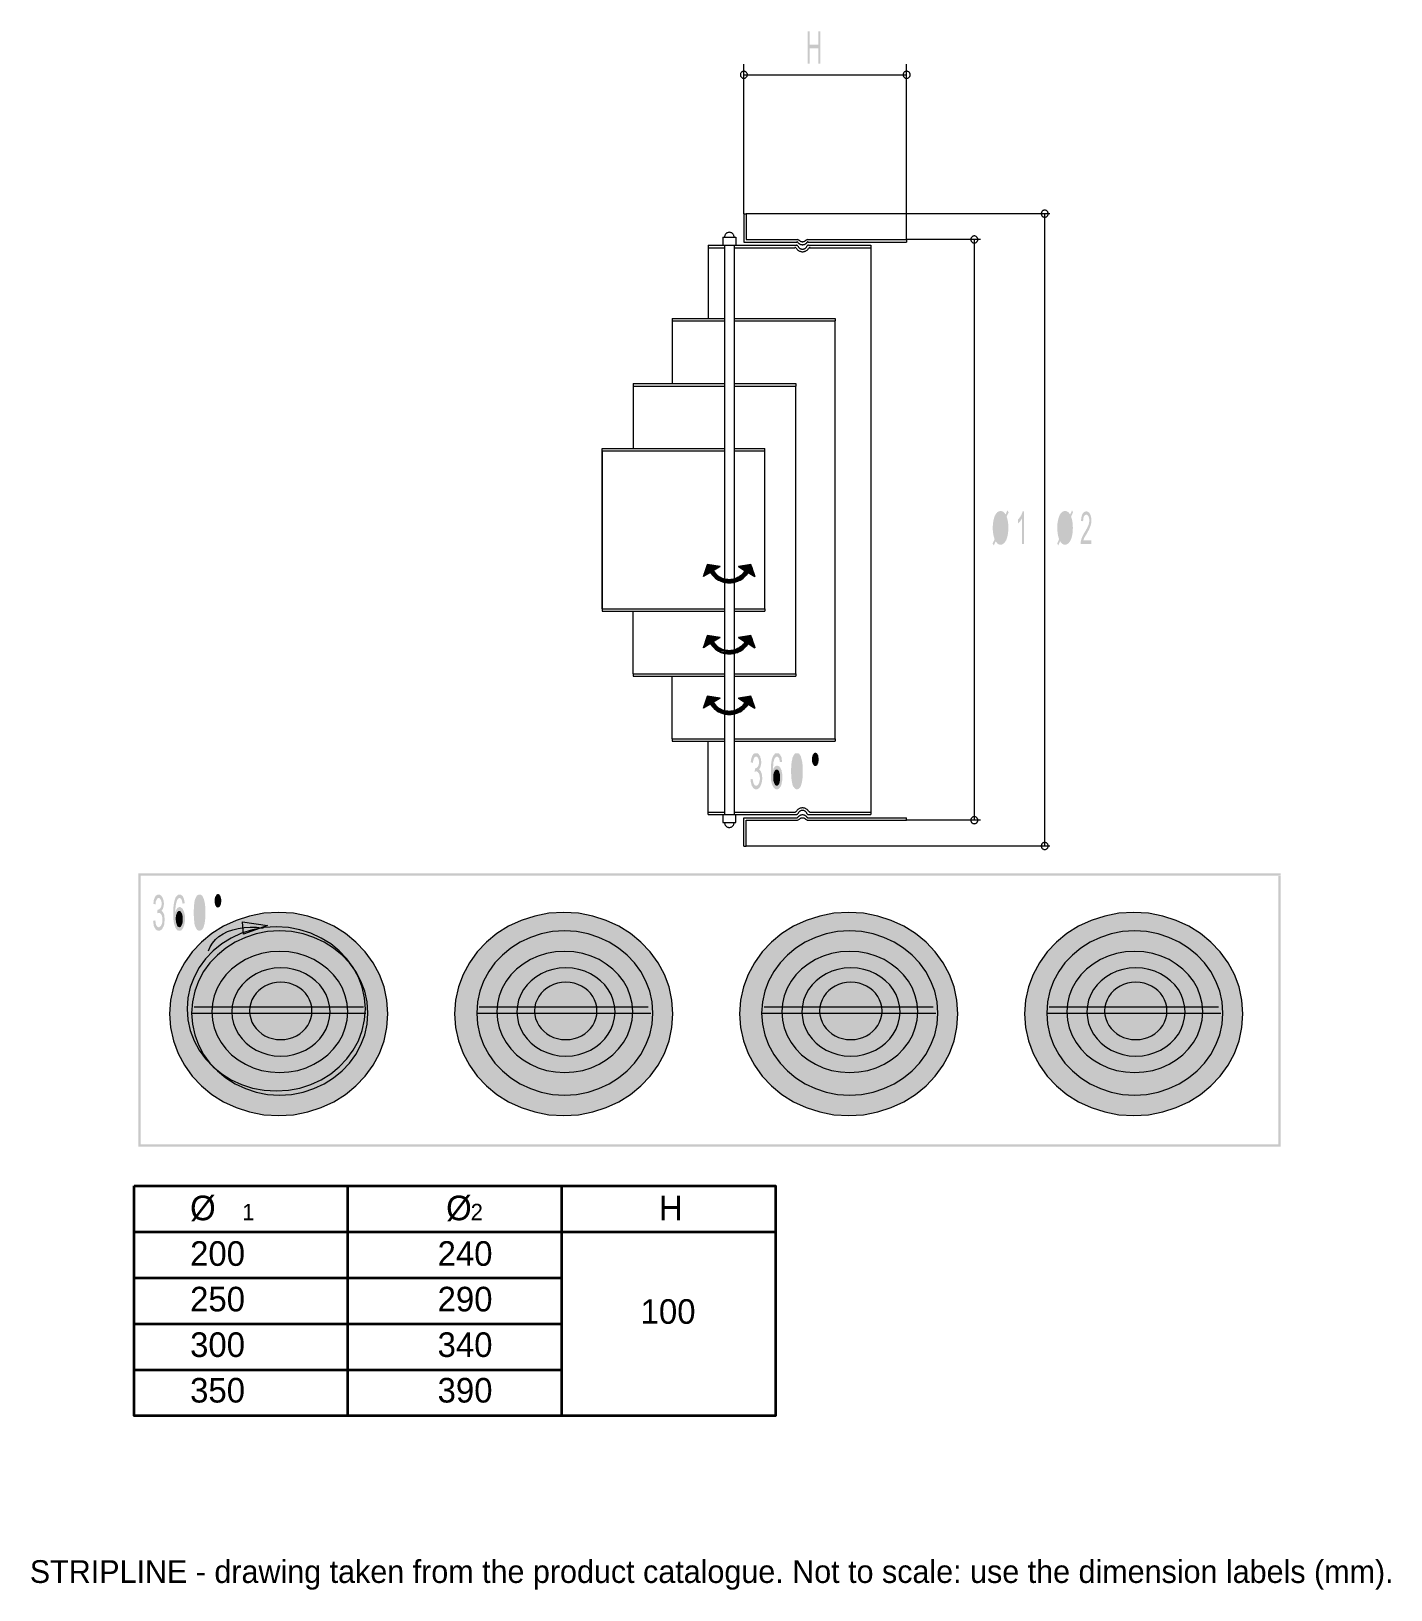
# Model space of a CAD drawing. Extents: x 0 to 239, y -13 to 260.
import ezdxf

# ---------------------------------------------------------------- set-up
doc = ezdxf.new("R2010")
doc.units = 0
for name, color, linetype in [('FILL', 8, 'Continuous'), ('GEOMETRY', 7, 'Continuous'), ('NOTE', 1, 'Continuous'), ('TEXT', 7, 'Continuous')]:
    doc.layers.add(name, color=color, linetype=linetype)

msp = doc.modelspace()

# ---------------------------------------------------------------- texts
at = {"layer": 'NOTE'}
msp.add_text('STRIPLINE - drawing taken from the product catalogue. Not to scale: use the dimension labels (mm).', height=4, dxfattribs=at).set_placement((0, -12))
at = {"layer": 'TEXT'}
for s, height, p in [('Ø', 4.32, (28.13, 51.67)), ('Ø', 4.32, (73.06, 51.67)), ('H', 4.32, (110.4, 51.67)), ('1', 2.88, (37.28, 51.67)), ('2', 2.88, (77.37, 51.67)), ('200', 4.32, (28.13, 43.67)), ('240', 4.32, (71.56, 43.67)), ('250', 4.32, (28.13, 35.67)), ('290', 4.32, (71.56, 35.67)), ('100', 4.32, (107.19, 33.49)), ('300', 4.32, (28.13, 27.67)), ('340', 4.32, (71.56, 27.67)), ('350', 4.32, (28.13, 19.67)), ('390', 4.32, (71.56, 19.67))]:
    msp.add_text(s, height=height, dxfattribs=at).set_placement(p)

# ---------------------------------------------------------------- hatches: boundary and pattern name
at = {"layer": 'FILL'}
for points in [[(136.49, 254.71), (136.49, 260.4), (136.86, 260.4), (136.86, 258.06), (138.35, 258.06), (138.35, 260.4), (138.74, 260.4), (138.74, 254.71), (138.35, 254.71), (138.35, 257.38), (136.86, 257.38), (136.86, 254.71)], [(171.24, 175.56), (171.56, 176.28), (171.77, 175.96), (171.42, 175.19), (171.44, 175.1), (171.53, 174.81), (171.6, 174.51), (171.66, 174.2), (171.7, 173.87), (171.72, 173.54), (171.72, 173.21), (171.71, 172.87), (171.69, 172.54), (171.65, 172.21), (171.6, 171.9), (171.53, 171.59), (171.44, 171.31), (171.42, 171.24), (171.4, 171.2), (171.38, 171.12), (171.35, 171.08), (171.33, 171.03), (171.28, 170.96), (171.26, 170.92), (171.24, 170.87), (171.21, 170.82), (171.17, 170.78), (171.14, 170.73), (171.12, 170.68), (171.07, 170.66), (171.05, 170.62), (171, 170.57), (170.98, 170.54), (170.93, 170.52), (170.91, 170.48), (170.86, 170.45), (170.84, 170.43), (170.79, 170.41), (170.77, 170.38), (170.72, 170.36), (170.68, 170.34), (170.65, 170.31), (170.61, 170.31), (170.58, 170.29), (170.49, 170.29), (170.47, 170.27), (170.24, 170.27), (170.19, 170.29), (170.12, 170.29), (170.1, 170.31), (170.05, 170.34), (170, 170.34), (169.98, 170.36), (169.93, 170.38), (169.91, 170.41), (169.89, 170.43), (169.84, 170.43), (169.82, 170.45), (169.8, 170.5), (169.75, 170.52), (169.72, 170.54), (169.7, 170.59), (169.66, 170.64), (169.63, 170.68), (169.59, 170.73), (169.54, 170.78), (169.52, 170.82), (169.49, 170.87), (169.17, 170.13), (168.96, 170.45), (169.31, 171.22), (169.28, 171.31), (169.19, 171.61), (169.11, 171.91), (169.06, 172.23), (169.02, 172.55), (168.99, 172.88), (168.98, 173.21), (168.99, 173.54), (169.02, 173.87), (169.06, 174.2), (169.11, 174.52), (169.18, 174.82), (169.26, 175.12), (169.28, 175.17), (169.31, 175.24), (169.33, 175.28), (169.35, 175.35), (169.4, 175.4), (169.42, 175.47), (169.45, 175.51), (169.47, 175.56), (169.49, 175.61), (169.54, 175.66), (169.56, 175.7), (169.59, 175.75), (169.63, 175.77), (169.66, 175.82), (169.7, 175.84), (169.72, 175.89), (169.75, 175.92), (169.78, 175.95), (169.81, 175.97), (169.85, 176), (169.88, 176.02), (169.91, 176.04), (169.95, 176.06), (169.98, 176.07), (170.01, 176.09), (170.05, 176.11), (170.09, 176.12), (170.12, 176.14), (170.17, 176.14), (170.19, 176.17), (170.54, 176.17), (170.56, 176.14), (170.61, 176.14), (170.63, 176.12), (170.68, 176.12), (170.72, 176.1), (170.75, 176.07), (170.79, 176.05), (170.82, 176.03), (170.84, 176), (170.89, 175.98), (170.91, 175.96), (170.96, 175.93), (170.98, 175.89), (171, 175.86), (171.05, 175.82), (171.07, 175.77), (171.12, 175.72), (171.14, 175.68), (171.19, 175.63), (171.21, 175.58)], [(171, 175.03), (170.96, 175.07), (170.93, 175.14), (170.89, 175.19), (170.86, 175.24), (170.85, 175.26), (170.84, 175.27), (170.83, 175.29), (170.81, 175.31), (170.8, 175.32), (170.78, 175.34), (170.76, 175.35), (170.75, 175.36), (170.73, 175.38), (170.71, 175.39), (170.69, 175.41), (170.68, 175.42), (170.65, 175.45), (170.61, 175.47), (170.58, 175.47), (170.54, 175.49), (170.51, 175.51), (170.24, 175.51), (170.21, 175.49), (170.17, 175.49), (170.12, 175.47), (170.1, 175.47), (170.05, 175.45), (170.03, 175.42), (169.98, 175.4), (169.96, 175.35), (169.91, 175.33), (169.89, 175.31), (169.86, 175.26), (169.82, 175.21), (169.8, 175.19), (169.77, 175.14), (169.72, 175.1), (169.7, 175.05), (169.68, 174.98), (169.66, 174.96), (169.63, 174.89), (169.61, 174.84), (169.59, 174.8), (169.53, 174.59), (169.48, 174.37), (169.44, 174.13), (169.41, 173.88), (169.39, 173.63), (169.38, 173.37), (169.37, 173.12), (169.38, 172.86), (169.4, 172.61), (169.43, 172.37), (169.47, 172.15), (169.52, 171.94), (169.54, 171.85), (169.56, 171.78)], [(174.44, 170.36), (174.09, 170.36), (174.09, 174.84), (174.07, 174.8), (174.03, 174.72), (173.98, 174.65), (173.94, 174.58), (173.89, 174.5), (173.84, 174.43), (173.78, 174.37), (173.73, 174.3), (173.67, 174.24), (173.61, 174.18), (173.55, 174.12), (173.48, 174.06), (173.42, 174.01), (173.4, 173.98), (173.4, 174.66), (173.49, 174.75), (173.58, 174.85), (173.66, 174.96), (173.75, 175.07), (173.82, 175.18), (173.89, 175.3), (173.96, 175.42), (174.02, 175.54), (174.08, 175.66), (174.13, 175.79), (174.17, 175.92), (174.21, 176.05), (174.23, 176.1), (174.44, 176.1), (174.44, 170.36)], [(182.57, 175.56), (182.89, 176.28), (183.08, 175.96), (182.73, 175.19), (182.76, 175.1), (182.84, 174.84), (182.92, 174.55), (182.97, 174.23), (183.01, 173.9), (183.03, 173.55), (183.04, 173.2), (183.03, 172.85), (183.01, 172.51), (182.97, 172.18), (182.91, 171.86), (182.84, 171.57), (182.76, 171.31), (182.73, 171.24), (182.71, 171.2), (182.69, 171.12), (182.66, 171.08), (182.65, 171.05), (182.63, 171.01), (182.61, 170.97), (182.59, 170.92), (182.56, 170.88), (182.53, 170.83), (182.5, 170.79), (182.47, 170.75), (182.44, 170.71), (182.41, 170.67), (182.39, 170.64), (182.36, 170.62), (182.34, 170.57), (182.29, 170.54), (182.27, 170.52), (182.24, 170.5), (182.21, 170.47), (182.18, 170.44), (182.14, 170.42), (182.11, 170.4), (182.07, 170.37), (182.03, 170.35), (181.99, 170.33), (181.96, 170.32), (181.93, 170.3), (181.9, 170.29), (181.83, 170.29), (181.78, 170.27), (181.57, 170.27), (181.53, 170.29), (181.46, 170.29), (181.41, 170.31), (181.36, 170.34), (181.34, 170.34), (181.29, 170.36), (181.27, 170.38), (181.22, 170.41), (181.2, 170.43), (181.18, 170.43), (181.13, 170.45), (181.11, 170.5), (181.08, 170.52), (181.04, 170.54), (181.01, 170.59), (180.97, 170.64), (180.94, 170.68), (180.9, 170.73), (180.87, 170.78), (180.83, 170.82), (180.8, 170.87), (180.48, 170.13), (180.29, 170.45), (180.62, 171.22), (180.53, 171.52), (180.45, 171.83), (180.39, 172.15), (180.35, 172.49), (180.32, 172.83), (180.31, 173.17), (180.31, 173.51), (180.33, 173.85), (180.37, 174.19), (180.43, 174.51), (180.5, 174.82), (180.59, 175.12), (180.62, 175.17), (180.64, 175.24), (180.67, 175.28), (180.69, 175.35), (180.7, 175.4), (180.72, 175.44), (180.74, 175.48), (180.76, 175.52), (180.79, 175.56), (180.81, 175.6), (180.84, 175.63), (180.86, 175.67), (180.89, 175.71), (180.91, 175.74), (180.94, 175.78), (180.97, 175.82), (181.01, 175.84), (181.04, 175.89), (181.08, 175.91), (181.11, 175.96), (181.15, 175.98), (181.18, 176), (181.22, 176.03), (181.25, 176.05), (181.29, 176.07), (181.34, 176.1), (181.36, 176.1), (181.41, 176.12), (181.43, 176.14), (181.48, 176.14), (181.53, 176.17), (181.55, 176.17), (181.65, 176.17), (181.74, 176.17), (181.84, 176.16), (181.92, 176.14), (182.01, 176.1), (182.08, 176.06), (182.16, 176.01), (182.23, 175.96), (182.3, 175.89), (182.36, 175.83), (182.42, 175.75), (182.48, 175.68), (182.5, 175.63), (182.55, 175.58)], [(182.31, 175.03), (182.29, 175.07), (182.25, 175.14), (182.22, 175.19), (182.17, 175.24), (182.15, 175.28), (182.13, 175.31), (182.08, 175.35), (182.06, 175.38), (182.04, 175.4), (182.01, 175.42), (181.97, 175.45), (181.94, 175.47), (181.9, 175.47), (181.87, 175.49), (181.83, 175.51), (181.57, 175.51), (181.53, 175.49), (181.5, 175.49), (181.48, 175.49), (181.45, 175.48), (181.43, 175.47), (181.41, 175.46), (181.39, 175.45), (181.36, 175.44), (181.34, 175.42), (181.32, 175.41), (181.3, 175.39), (181.29, 175.37), (181.27, 175.35), (181.25, 175.33), (181.2, 175.31), (181.18, 175.26), (181.15, 175.21), (181.11, 175.19), (181.08, 175.14), (181.06, 175.1), (181.01, 175.05), (180.99, 174.98), (180.97, 174.96), (180.94, 174.89), (180.94, 174.84), (180.92, 174.8), (180.86, 174.6), (180.8, 174.39), (180.76, 174.15), (180.73, 173.9), (180.71, 173.65), (180.7, 173.38), (180.7, 173.12), (180.71, 172.86), (180.73, 172.6), (180.75, 172.36), (180.79, 172.14), (180.83, 171.94), (180.85, 171.85), (180.87, 171.78)], [(186.29, 171.03), (186.29, 170.36), (184.4, 170.36), (184.4, 170.59), (184.43, 170.66), (184.43, 170.71), (184.43, 170.77), (184.44, 170.83), (184.45, 170.89), (184.46, 170.96), (184.48, 171.02), (184.5, 171.09), (184.52, 171.15), (184.54, 171.22), (184.55, 171.28), (184.57, 171.33), (184.59, 171.38), (184.61, 171.45), (184.64, 171.5), (184.66, 171.56), (184.68, 171.62), (184.7, 171.67), (184.72, 171.71), (184.73, 171.75), (184.75, 171.79), (184.77, 171.82), (184.79, 171.86), (184.81, 171.9), (184.83, 171.94), (184.86, 171.99), (184.89, 172.05), (184.92, 172.12), (184.96, 172.17), (184.98, 172.22), (185.01, 172.29), (185.04, 172.33), (185.07, 172.38), (185.11, 172.43), (185.14, 172.49), (185.17, 172.54), (185.2, 172.6), (185.24, 172.66), (185.27, 172.71), (185.3, 172.77), (185.34, 172.82), (185.37, 172.87), (185.4, 172.91), (185.43, 172.98), (185.45, 173.03), (185.47, 173.06), (185.49, 173.09), (185.52, 173.14), (185.54, 173.18), (185.56, 173.24), (185.59, 173.29), (185.61, 173.35), (185.63, 173.4), (185.66, 173.45), (185.68, 173.5), (185.7, 173.55), (185.73, 173.59), (185.73, 173.61), (185.75, 173.66), (185.75, 173.68), (185.8, 173.75), (185.82, 173.84), (185.85, 173.97), (185.88, 174.11), (185.9, 174.25), (185.92, 174.39), (185.92, 174.53), (185.92, 174.67), (185.91, 174.81), (185.88, 174.94), (185.85, 175.07), (185.79, 175.2), (185.72, 175.32), (185.64, 175.42), (185.59, 175.45), (185.57, 175.47), (185.52, 175.49), (185.47, 175.51), (185.31, 175.51), (185.26, 175.49), (185.22, 175.49), (185.19, 175.47), (185.15, 175.45), (185.12, 175.4), (185.1, 175.38), (185.05, 175.33), (185.02, 175.28), (184.99, 175.23), (184.97, 175.18), (184.94, 175.13), (184.93, 175.08), (184.91, 175.03), (184.9, 174.97), (184.89, 174.92), (184.88, 174.87), (184.87, 174.81), (184.86, 174.76), (184.85, 174.7), (184.85, 174.56), (184.82, 174.47), (184.82, 174.38), (184.47, 174.45), (184.47, 174.61), (184.5, 174.7), (184.5, 174.77), (184.5, 174.84), (184.51, 174.91), (184.52, 174.98), (184.53, 175.05), (184.55, 175.12), (184.57, 175.2), (184.59, 175.27), (184.61, 175.34), (184.63, 175.41), (184.65, 175.48), (184.68, 175.55), (184.71, 175.61), (184.73, 175.66), (184.75, 175.68), (184.78, 175.72), (184.8, 175.77), (184.82, 175.79), (184.87, 175.84), (184.89, 175.86), (184.92, 175.91), (184.96, 175.93), (184.98, 175.96), (185.03, 175.98), (185.05, 176), (185.1, 176.03), (185.12, 176.05), (185.17, 176.05), (185.22, 176.07), (185.26, 176.07), (185.29, 176.1), (185.42, 176.1), (185.54, 176.08), (185.65, 176.04), (185.75, 175.99), (185.85, 175.91), (185.93, 175.82), (186, 175.72), (186.06, 175.61), (186.12, 175.5), (186.16, 175.38), (186.19, 175.26), (186.22, 175.14), (186.24, 175.1), (186.24, 175.03), (186.26, 174.96), (186.26, 174.87), (186.29, 174.8), (186.29, 174.72), (186.29, 174.64), (186.29, 174.56), (186.29, 174.48), (186.28, 174.4), (186.28, 174.32), (186.28, 174.23), (186.27, 174.15), (186.26, 174.08), (186.25, 174), (186.23, 173.92), (186.22, 173.84), (186.19, 173.77), (186.19, 173.7), (186.17, 173.66), (186.15, 173.59), (186.12, 173.52), (186.1, 173.47), (186.08, 173.4), (186.05, 173.33), (186.03, 173.26), (186.01, 173.19), (185.98, 173.15), (185.96, 173.1), (185.94, 173.05), (185.94, 173.01), (185.91, 172.98), (185.89, 172.94), (185.87, 172.89), (185.84, 172.85), (185.8, 172.77), (185.77, 172.71), (185.73, 172.65), (185.7, 172.59), (185.67, 172.53), (185.64, 172.47), (185.6, 172.41), (185.57, 172.35), (185.54, 172.29), (185.5, 172.23), (185.47, 172.17), (185.44, 172.11), (185.4, 172.05), (185.36, 171.99), (185.31, 171.92), (185.29, 171.87), (185.24, 171.8), (185.22, 171.75), (185.19, 171.68), (185.15, 171.64), (185.12, 171.59), (185.1, 171.54), (185.08, 171.52), (185.08, 171.5), (185.08, 171.48), (185.08, 171.47), (185.07, 171.46), (185.06, 171.46), (185.06, 171.45), (185.05, 171.44), (185.04, 171.43), (185.02, 171.41), (185.01, 171.38), (185, 171.34), (184.98, 171.29), (184.96, 171.24), (184.94, 171.17), (184.92, 171.1), (184.89, 171.06), (184.89, 171.03), (186.29, 171.03)], [(171.17, 174.63), (169.72, 171.38), (169.75, 171.33), (169.8, 171.27), (169.82, 171.22), (169.86, 171.2), (169.89, 171.15), (169.91, 171.1), (169.96, 171.08), (169.98, 171.06), (170, 171.03), (170.03, 171.01), (170.07, 170.99), (170.09, 170.98), (170.1, 170.97), (170.12, 170.96), (170.15, 170.95), (170.17, 170.94), (170.2, 170.94), (170.22, 170.93), (170.25, 170.92), (170.27, 170.92), (170.29, 170.92), (170.31, 170.91), (170.33, 170.92), (170.47, 170.92), (170.49, 170.92), (170.52, 170.93), (170.54, 170.94), (170.56, 170.95), (170.58, 170.96), (170.6, 170.97), (170.62, 170.98), (170.64, 171), (170.66, 171.01), (170.68, 171.02), (170.7, 171.04), (170.72, 171.06), (170.77, 171.08), (170.79, 171.1), (170.82, 171.15), (170.86, 171.17), (170.89, 171.22), (170.91, 171.27), (170.96, 171.31), (170.98, 171.36), (171, 171.4), (171.03, 171.47), (171.05, 171.52), (171.07, 171.57), (171.1, 171.61), (171.17, 171.83), (171.22, 172.05), (171.27, 172.3), (171.3, 172.55), (171.32, 172.8), (171.33, 173.07), (171.33, 173.33), (171.32, 173.59), (171.3, 173.84), (171.27, 174.09), (171.23, 174.32), (171.19, 174.54), (171.17, 174.61), (171.17, 174.63)], [(182.48, 174.63), (181.04, 171.38), (181.08, 171.33), (181.11, 171.27), (181.15, 171.22), (181.18, 171.2), (181.2, 171.15), (181.25, 171.1), (181.27, 171.08), (181.29, 171.06), (181.32, 171.03), (181.34, 171.01), (181.38, 170.99), (181.43, 170.96), (181.46, 170.96), (181.5, 170.94), (181.53, 170.94), (181.57, 170.92), (181.8, 170.92), (181.83, 170.94), (181.87, 170.94), (181.88, 170.95), (181.9, 170.96), (181.92, 170.97), (181.93, 170.99), (181.95, 171), (181.97, 171.01), (181.99, 171.03), (182.01, 171.04), (182.03, 171.05), (182.05, 171.06), (182.07, 171.07), (182.08, 171.08), (182.11, 171.1), (182.15, 171.15), (182.18, 171.18), (182.2, 171.21), (182.22, 171.24), (182.24, 171.27), (182.25, 171.29), (182.27, 171.31), (182.28, 171.34), (182.29, 171.36), (182.31, 171.38), (182.32, 171.41), (182.34, 171.44), (182.36, 171.47), (182.38, 171.52), (182.41, 171.57), (182.41, 171.61), (182.43, 171.66), (182.49, 171.84), (182.55, 172.05), (182.59, 172.29), (182.62, 172.55), (182.64, 172.82), (182.65, 173.09), (182.65, 173.37), (182.63, 173.64), (182.61, 173.9), (182.59, 174.14), (182.55, 174.35), (182.5, 174.54), (182.5, 174.61), (182.48, 174.63)], [(118.21, 164.65), (118.42, 165.27)], [(118.21, 164.65), (118.42, 165.27), (119.23, 165.27)], [(118.42, 165.27), (119.23, 165.27), (118.47, 165.39)], [(118.47, 165.39), (120.14, 165.39), (118.56, 165.69)], [(119.23, 165.27), (118.47, 165.39), (119.42, 165.39)], [(118.56, 165.69), (119.91, 165.69), (118.82, 166.43)], [(120.14, 165.39), (118.56, 165.69), (119.91, 165.69)], [(118.93, 166.76), (118.82, 166.43), (121.14, 166.43)], [(119.91, 165.69), (118.82, 166.43), (121.14, 166.43)], [(119.51, 165.27), (120.23, 165.27), (119.42, 165.39)], [(120.23, 165.27), (119.42, 165.39), (120.14, 165.39)], [(119.79, 164.9), (120.58, 164.9), (119.51, 165.27)], [(120.58, 164.9), (119.51, 165.27), (120.23, 165.27)], [(120.61, 164.9), (119.79, 164.9)], [(120.61, 164.9), (119.79, 164.9)], [(120.09, 164.6), (121, 164.6), (119.79, 164.9)], [(121, 164.6), (119.79, 164.9), (120.61, 164.9)], [(120.21, 164.48), (121.28, 164.48), (120.09, 164.6)], [(121.28, 164.48), (120.09, 164.6), (121, 164.6)], [(120.37, 164.37), (121.46, 164.37), (120.21, 164.48)], [(121.46, 164.37), (120.21, 164.48), (121.28, 164.48)], [(120.58, 164.21), (121.97, 164.21), (120.37, 164.37)], [(121.97, 164.21), (120.37, 164.37), (121.46, 164.37)], [(120.7, 164.14), (122.49, 164.14), (120.58, 164.2)], [(122.49, 164.14), (120.58, 164.2), (121.97, 164.2)], [(123, 164.14), (124.79, 164.14), (123.51, 164.2)], [(123.51, 164.21), (124.88, 164.21), (124, 164.37)], [(124.79, 164.14), (123.51, 164.2), (124.88, 164.2)], [(124, 164.37), (125.11, 164.37), (124.2, 164.48)], [(124.88, 164.21), (124, 164.37), (125.11, 164.37)], [(124.2, 164.48), (125.25, 164.48), (124.46, 164.6)], [(125.11, 164.37), (124.2, 164.48), (125.25, 164.48)], [(126.55, 166.76), (124.34, 166.43), (126.64, 166.43)], [(125.55, 165.69), (126.9, 165.69), (124.34, 166.43)], [(126.9, 165.69), (124.34, 166.43), (126.64, 166.43)], [(124.46, 164.6), (125.39, 164.6), (124.88, 164.9)], [(125.25, 164.48), (124.46, 164.6), (125.39, 164.6)], [(124.88, 164.9), (125.69, 164.9), (125.25, 165.27)], [(124.88, 164.9), (125.69, 164.9), (124.88, 164.9)], [(125.39, 164.6), (124.88, 164.9), (125.69, 164.9)], [(125.25, 165.27), (125.95, 165.27), (125.34, 165.39)], [(125.69, 164.9), (125.25, 165.27), (125.95, 165.27)], [(125.34, 165.39), (126.99, 165.39), (125.55, 165.69)], [(125.95, 165.27), (125.34, 165.39), (126.04, 165.39)], [(126.99, 165.39), (125.55, 165.69), (126.9, 165.69)], [(127.25, 164.65), (126.04, 165.39)], [(127.25, 164.65), (126.04, 165.39), (126.99, 165.39)], [(120.72, 164.11), (124.76, 164.11), (120.7, 164.14)], [(124.76, 164.11), (120.7, 164.14), (124.79, 164.14)], [(121.26, 163.86), (124.23, 163.86), (120.72, 164.11)], [(124.23, 163.86), (120.72, 164.11), (124.76, 164.11)], [(121.84, 163.65), (123.65, 163.65), (121.26, 163.86)], [(123.65, 163.65), (121.26, 163.86), (124.23, 163.86)], [(122.44, 163.55), (123.04, 163.55), (121.84, 163.65)], [(123.04, 163.55), (121.84, 163.65), (123.65, 163.65)], [(118.56, 153.22), (119.91, 153.22), (118.82, 153.96)], [(118.93, 154.29), (118.82, 153.96), (121.14, 153.96)], [(119.91, 153.22), (118.82, 153.96), (121.14, 153.96)], [(126.55, 154.29), (124.34, 153.96), (126.64, 153.96)], [(125.55, 153.22), (126.9, 153.22), (124.34, 153.96)], [(126.9, 153.22), (124.34, 153.96), (126.64, 153.96)], [(118.31, 152.43), (118.63, 152.43), (118.21, 152.17)], [(118.31, 152.43), (118.63, 152.43), (118.42, 152.8)], [(118.42, 152.8), (119.23, 152.8), (118.47, 152.92)], [(118.63, 152.43), (118.42, 152.8), (119.23, 152.8)], [(118.47, 152.92), (120.14, 152.92), (118.56, 153.22)], [(119.23, 152.8), (118.47, 152.92), (119.42, 152.92)], [(120.14, 152.92), (118.56, 153.22), (119.91, 153.22)], [(119.51, 152.8), (120.23, 152.8), (119.42, 152.92)], [(120.23, 152.8), (119.42, 152.92), (120.14, 152.92)], [(119.79, 152.43), (120.58, 152.43), (119.51, 152.8)], [(120.58, 152.43), (119.51, 152.8), (120.23, 152.8)], [(120.61, 152.43), (119.79, 152.43)], [(120.61, 152.43), (119.79, 152.43)], [(120.09, 152.13), (121, 152.13), (119.79, 152.43)], [(121, 152.13), (119.79, 152.43), (120.61, 152.43)], [(120.21, 152.01), (121.28, 152.01), (120.09, 152.13)], [(121.28, 152.01), (120.09, 152.13), (121, 152.13)], [(120.37, 151.9), (121.46, 151.9), (120.21, 152.01)], [(121.46, 151.9), (120.21, 152.01), (121.28, 152.01)], [(120.58, 151.73), (121.97, 151.73), (120.37, 151.9)], [(121.97, 151.73), (120.37, 151.9), (121.46, 151.9)], [(120.7, 151.66), (122.49, 151.66), (120.58, 151.73)], [(122.49, 151.66), (120.58, 151.73), (121.97, 151.73)], [(120.72, 151.64), (124.76, 151.64), (120.7, 151.66)], [(124.76, 151.64), (120.7, 151.66), (124.79, 151.66)], [(121.26, 151.36), (124.23, 151.36), (120.72, 151.64)], [(124.23, 151.36), (120.72, 151.64), (124.76, 151.64)], [(121.84, 151.18), (123.65, 151.18), (121.26, 151.36)], [(123.65, 151.18), (121.26, 151.36), (124.23, 151.36)], [(122.44, 151.08), (123.04, 151.08), (121.84, 151.18)], [(123.04, 151.08), (121.84, 151.18), (123.65, 151.18)], [(123, 151.66), (124.79, 151.66), (123.51, 151.73)], [(123.51, 151.73), (124.88, 151.73), (124, 151.9)], [(124.79, 151.66), (123.51, 151.73), (124.88, 151.73)], [(124, 151.9), (125.11, 151.9), (124.2, 152.01)], [(124.88, 151.73), (124, 151.9), (125.11, 151.9)], [(124.2, 152.01), (125.25, 152.01), (124.46, 152.13)], [(125.11, 151.9), (124.2, 152.01), (125.25, 152.01)], [(124.46, 152.13), (125.39, 152.13), (124.88, 152.43)], [(125.25, 152.01), (124.46, 152.13), (125.39, 152.13)], [(124.88, 152.43), (125.69, 152.43), (125.25, 152.8)], [(124.88, 152.43), (125.69, 152.43), (124.88, 152.43)], [(125.39, 152.13), (124.88, 152.43), (125.69, 152.43)], [(125.25, 152.8), (125.95, 152.8), (125.34, 152.92)], [(125.69, 152.43), (125.25, 152.8), (125.95, 152.8)], [(125.34, 152.92), (126.99, 152.92), (125.55, 153.22)], [(125.95, 152.8), (125.34, 152.92), (126.04, 152.92)], [(126.99, 152.92), (125.55, 153.22), (126.9, 153.22)], [(126.04, 152.92), (126.83, 152.43), (127.18, 152.43)], [(126.04, 152.92), (126.99, 152.92), (127.18, 152.43)], [(126.83, 152.43), (127.18, 152.43), (127.25, 152.18)], [(118.42, 142.16), (119.23, 142.16), (118.47, 142.28)], [(118.47, 142.28), (120.14, 142.28), (118.56, 142.58)], [(119.23, 142.16), (118.47, 142.28), (119.42, 142.28)], [(118.56, 142.58), (119.91, 142.58), (118.82, 143.33)], [(120.14, 142.28), (118.56, 142.58), (119.91, 142.58)], [(118.93, 143.65), (118.82, 143.33), (121.14, 143.33)], [(119.91, 142.58), (118.82, 143.33), (121.14, 143.33)], [(119.51, 142.16), (120.23, 142.16), (119.42, 142.28)], [(120.23, 142.16), (119.42, 142.28), (120.14, 142.28)], [(126.55, 143.65), (124.34, 143.33), (126.64, 143.33)], [(125.55, 142.58), (126.9, 142.58), (124.34, 143.33)], [(126.9, 142.58), (124.34, 143.33), (126.64, 143.33)], [(125.25, 142.16), (125.95, 142.16), (125.34, 142.28)], [(125.34, 142.28), (126.99, 142.28), (125.55, 142.58)], [(125.95, 142.16), (125.34, 142.28), (126.04, 142.28)], [(126.99, 142.28), (125.55, 142.58), (126.9, 142.58)], [(127.25, 141.54), (126.04, 142.28)], [(127.25, 141.54), (126.04, 142.28), (126.99, 142.28)], [(118.21, 141.54), (118.42, 142.16)], [(118.21, 141.54), (118.42, 142.16), (119.23, 142.16)], [(119.79, 141.79), (120.58, 141.79), (119.51, 142.16)], [(120.58, 141.79), (119.51, 142.16), (120.23, 142.16)], [(120.61, 141.79), (119.79, 141.79)], [(120.61, 141.79), (119.79, 141.79)], [(120.09, 141.49), (121, 141.49), (119.79, 141.79)], [(121, 141.49), (119.79, 141.79), (120.61, 141.79)], [(120.21, 141.38), (121.28, 141.38), (120.09, 141.49)], [(121.28, 141.38), (120.09, 141.49), (121, 141.49)], [(120.37, 141.26), (121.46, 141.26), (120.21, 141.37)], [(121.46, 141.26), (120.21, 141.37), (121.28, 141.37)], [(120.58, 141.1), (121.97, 141.1), (120.37, 141.26)], [(121.97, 141.1), (120.37, 141.26), (121.46, 141.26)], [(120.7, 141.03), (122.49, 141.03), (120.58, 141.09)], [(122.49, 141.03), (120.58, 141.09), (121.97, 141.09)], [(120.72, 141), (124.76, 141), (120.7, 141.03)], [(124.76, 141), (120.7, 141.03), (124.79, 141.03)], [(121.26, 140.75), (124.23, 140.75), (120.72, 141)], [(124.23, 140.75), (120.72, 141), (124.76, 141)], [(121.84, 140.54), (123.65, 140.54), (121.26, 140.75)], [(123.65, 140.54), (121.26, 140.75), (124.23, 140.75)], [(122.44, 140.45), (123.04, 140.45), (121.84, 140.54)], [(123.04, 140.45), (121.84, 140.54), (123.65, 140.54)], [(123, 141.03), (124.79, 141.03), (123.51, 141.09)], [(123.51, 141.1), (124.88, 141.1), (124, 141.26)], [(124.79, 141.03), (123.51, 141.09), (124.88, 141.09)], [(124, 141.26), (125.11, 141.26), (124.2, 141.37)], [(124.88, 141.1), (124, 141.26), (125.11, 141.26)], [(124.2, 141.38), (125.25, 141.38), (124.46, 141.49)], [(125.11, 141.26), (124.2, 141.37), (125.25, 141.37)], [(124.46, 141.49), (125.39, 141.49), (124.88, 141.79)], [(125.25, 141.38), (124.46, 141.49), (125.39, 141.49)], [(124.88, 141.79), (125.69, 141.79), (125.25, 142.16)], [(124.88, 141.79), (125.69, 141.79), (124.88, 141.79)], [(125.39, 141.49), (124.88, 141.79), (125.69, 141.79)], [(125.69, 141.79), (125.25, 142.16), (125.95, 142.16)], [(126.45, 129.05), (126.85, 129.15), (126.85, 128.94), (126.9, 128.9), (126.9, 128.69), (126.95, 128.64), (126.95, 128.49), (127, 128.44), (127, 128.34), (127.05, 128.29), (127.05, 128.23), (127.1, 128.18), (127.16, 128.13), (127.16, 128.08), (127.21, 128.03), (127.26, 128.03), (127.31, 127.98), (127.36, 127.98), (127.41, 127.93), (127.56, 127.93), (127.61, 127.98), (127.66, 128.03), (127.71, 128.03), (127.76, 128.08), (127.76, 128.13), (127.81, 128.13), (127.87, 128.18), (127.87, 128.23), (127.92, 128.34), (127.97, 128.39), (127.97, 128.44), (128.02, 128.54), (128.02, 128.64), (128.07, 128.74), (128.07, 128.94), (128.12, 129.05), (128.12, 129.4), (128.07, 129.5), (128.07, 129.76), (128.02, 129.81), (128.02, 129.96), (127.97, 130.01), (127.97, 130.11), (127.92, 130.11), (127.92, 130.16), (127.87, 130.21), (127.81, 130.26), (127.81, 130.31), (127.76, 130.36), (127.71, 130.36), (127.66, 130.41), (127.61, 130.46), (127.41, 130.46), (127.36, 130.41), (127.31, 130.41), (127.26, 130.36), (127.21, 130.36), (127.26, 131.02), (127.41, 131.02), (127.46, 131.07), (127.56, 131.07), (127.56, 131.12), (127.61, 131.12), (127.66, 131.17), (127.71, 131.23), (127.81, 131.33), (127.81, 131.38), (127.87, 131.43), (127.87, 131.53), (127.92, 131.58), (127.92, 131.73), (127.97, 131.78), (127.97, 132.34), (127.92, 132.39), (127.92, 132.54), (127.87, 132.64), (127.87, 132.69), (127.81, 132.74), (127.81, 132.79), (127.76, 132.85), (127.76, 132.9), (127.71, 132.9), (127.66, 132.95), (127.66, 133), (127.61, 133), (127.56, 133.05), (127.36, 133.05), (127.31, 133), (127.26, 133), (127.21, 132.95), (127.16, 132.9), (127.16, 132.85), (127.1, 132.79), (127.1, 132.74), (127.05, 132.69), (127.05, 132.64), (127, 132.59), (127, 132.54), (126.95, 132.44), (126.95, 132.29), (126.9, 132.24), (126.9, 131.94), (126.5, 132.08), (126.5, 132.14), (126.55, 132.24), (126.55, 132.49), (126.6, 132.59), (126.6, 132.74), (126.65, 132.79), (126.65, 132.9), (126.7, 132.95), (126.7, 133), (126.75, 133.05), (126.75, 133.15), (126.8, 133.2), (126.8, 133.25), (126.85, 133.3), (126.9, 133.35), (126.9, 133.4), (126.95, 133.45), (127, 133.5), (127.05, 133.5), (127.05, 133.56), (127.1, 133.56), (127.16, 133.61), (127.21, 133.61), (127.21, 133.66), (127.66, 133.66), (127.71, 133.61), (127.76, 133.61), (127.76, 133.56), (127.81, 133.56), (127.87, 133.5), (127.92, 133.45), (127.97, 133.4), (127.97, 133.35), (128.02, 133.3), (128.07, 133.25), (128.07, 133.2), (128.12, 133.15), (128.17, 133.1), (128.17, 133.05), (128.22, 132.95), (128.22, 132.85), (128.27, 132.79), (128.27, 132.69), (128.32, 132.64), (128.32, 132.29), (128.37, 132.24), (128.37, 132.14), (128.38, 132.03), (128.37, 131.96), (128.37, 131.91), (128.36, 131.87), (128.36, 131.85), (128.35, 131.83), (128.34, 131.82), (128.33, 131.8), (128.32, 131.77), (128.32, 131.73), (128.32, 131.66), (128.32, 131.58), (128.27, 131.48), (128.27, 131.33), (128.22, 131.28), (128.22, 131.17), (128.17, 131.12), (128.12, 131.07), (128.12, 131.02), (128.07, 130.97), (128.02, 130.92), (128.02, 130.87), (127.97, 130.82), (127.92, 130.82), (127.97, 130.77), (128.02, 130.77), (128.07, 130.72), (128.12, 130.67), (128.17, 130.62), (128.22, 130.57), (128.22, 130.51), (128.27, 130.46), (128.32, 130.41), (128.32, 130.36), (128.37, 130.26), (128.37, 130.21), (128.42, 130.16), (128.42, 130.01), (128.47, 129.91), (128.47, 129.61), (128.52, 129.5), (128.52, 129), (128.47, 128.94), (128.47, 128.59), (128.42, 128.54), (128.42, 128.39), (128.37, 128.29), (128.37, 128.23), (128.32, 128.18), (128.32, 128.08), (128.27, 128.03), (128.27, 127.98), (128.22, 127.93), (128.22, 127.88), (128.17, 127.83), (128.17, 127.78), (128.12, 127.73), (128.07, 127.68), (128.07, 127.63), (128.02, 127.58), (127.97, 127.53), (127.92, 127.53), (127.92, 127.48), (127.87, 127.42), (127.81, 127.42), (127.76, 127.37), (127.71, 127.37), (127.66, 127.32), (127.26, 127.32), (127.26, 127.37), (127.16, 127.37), (127.1, 127.42), (127.05, 127.42), (127.05, 127.48), (127, 127.53), (126.95, 127.53), (126.9, 127.58), (126.9, 127.63), (126.85, 127.68), (126.85, 127.73), (126.8, 127.78), (126.75, 127.88), (126.7, 127.93), (126.7, 127.98), (126.65, 128.03), (126.65, 128.13), (126.6, 128.18), (126.6, 128.34), (126.55, 128.39), (126.55, 128.54), (126.5, 128.64), (126.5, 128.94), (126.45, 129.05)], [(132.02, 132.14), (131.66, 132.08), (131.61, 132.19), (131.61, 132.34), (131.56, 132.44), (131.56, 132.59), (131.51, 132.64), (131.51, 132.74), (131.46, 132.79), (131.41, 132.85), (131.41, 132.9), (131.36, 132.95), (131.31, 132.95), (131.31, 133), (131.26, 133), (131.21, 133.05), (131.01, 133.05), (131.01, 133), (130.96, 133), (130.91, 132.95), (130.85, 132.95), (130.85, 132.9), (130.8, 132.85), (130.75, 132.79), (130.75, 132.74), (130.7, 132.69), (130.65, 132.64), (130.65, 132.54), (130.6, 132.49), (130.6, 132.34), (130.55, 132.29), (130.55, 132.19), (130.5, 132.08), (130.5, 131.88), (130.45, 131.83), (130.45, 131.43), (130.4, 131.33), (130.4, 130.87), (130.4, 130.62), (130.45, 130.72), (130.45, 130.77), (130.5, 130.87), (130.5, 130.92), (130.55, 130.97), (130.55, 131.02), (130.6, 131.07), (130.65, 131.12), (130.65, 131.17), (130.75, 131.28), (130.8, 131.33), (130.85, 131.38), (130.91, 131.38), (130.96, 131.43), (131.01, 131.43), (131.06, 131.48), (131.26, 131.48), (131.26, 131.43), (131.36, 131.43), (131.41, 131.38), (131.46, 131.38), (131.46, 131.33), (131.51, 131.33), (131.56, 131.28), (131.61, 131.23), (131.61, 131.17), (131.66, 131.17), (131.71, 131.12), (131.71, 131.07), (131.77, 130.97), (131.82, 130.92), (131.82, 130.82), (131.87, 130.77), (131.87, 130.72), (131.92, 130.67), (131.92, 130.57), (131.97, 130.51), (131.97, 130.36), (132.02, 130.31), (132.02, 130.06), (132.07, 129.96), (132.07, 128.94), (132.02, 128.84), (132.02, 128.59), (131.97, 128.54), (131.97, 128.34), (131.92, 128.29), (131.92, 128.18), (131.87, 128.13), (131.87, 128.03), (131.82, 127.98), (131.82, 127.93), (131.77, 127.88), (131.77, 127.78), (131.71, 127.73), (131.66, 127.68), (131.66, 127.63), (131.61, 127.58), (131.56, 127.53), (131.51, 127.53), (131.51, 127.48), (131.46, 127.42), (131.41, 127.42), (131.36, 127.37), (131.31, 127.37), (131.26, 127.32), (130.91, 127.32), (130.91, 127.37), (130.8, 127.37), (130.75, 127.42), (130.7, 127.42), (130.7, 127.48), (130.65, 127.53), (130.6, 127.53), (130.6, 127.58), (130.55, 127.63), (130.5, 127.68), (130.5, 127.73), (130.45, 127.78), (130.4, 127.83), (130.4, 127.88), (130.35, 127.93), (130.35, 128.03), (130.3, 128.03), (130.3, 128.13), (130.25, 128.18), (130.25, 128.29), (130.2, 128.34), (130.2, 128.49), (130.14, 128.54), (130.14, 128.74), (130.09, 128.84), (130.09, 129.15), (130.04, 129.25), (130.04, 129.35), (130.04, 130.87), (130.04, 131.28), (130.05, 131.38), (130.05, 131.47), (130.06, 131.57), (130.07, 131.67), (130.09, 131.77), (130.1, 131.86), (130.12, 131.96), (130.13, 132.06), (130.15, 132.15), (130.16, 132.25), (130.18, 132.35), (130.2, 132.44), (130.2, 132.54), (130.25, 132.59), (130.25, 132.69), (130.3, 132.79), (130.3, 132.9), (130.35, 132.95), (130.4, 133.05), (130.4, 133.1), (130.45, 133.15), (130.45, 133.2), (130.5, 133.25), (130.55, 133.3), (130.55, 133.35), (130.6, 133.4), (130.65, 133.45), (130.7, 133.5), (130.75, 133.56), (130.8, 133.56), (130.8, 133.61), (130.85, 133.61), (130.91, 133.66), (131.36, 133.66), (131.41, 133.61), (131.46, 133.61), (131.46, 133.56), (131.51, 133.56), (131.56, 133.5), (131.61, 133.45), (131.61, 133.4), (131.66, 133.4), (131.71, 133.35), (131.71, 133.25), (131.77, 133.2), (131.82, 133.15), (131.82, 133.1), (131.87, 133.05), (131.87, 132.95), (131.92, 132.9), (131.92, 132.74), (131.97, 132.69), (131.97, 132.44), (132.02, 132.34)], [(133.59, 130.51), (133.59, 130.82), (133.59, 130.92), (133.59, 130.98), (133.59, 131.02), (133.6, 131.04), (133.61, 131.04), (133.62, 131.05), (133.62, 131.05), (133.63, 131.07), (133.64, 131.1), (133.64, 131.16), (133.64, 131.25), (133.64, 131.38), (133.64, 131.53), (133.63, 131.63), (133.63, 131.71), (133.64, 131.77), (133.64, 131.81), (133.65, 131.84), (133.66, 131.87), (133.67, 131.89), (133.68, 131.91), (133.69, 131.93), (133.69, 131.97), (133.69, 132.02), (133.69, 132.08), (133.69, 132.19), (133.74, 132.29), (133.74, 132.44), (133.79, 132.54), (133.79, 132.69), (133.84, 132.79), (133.84, 132.85), (133.89, 132.9), (133.89, 133), (133.94, 133.05), (133.94, 133.1), (133.99, 133.15), (133.99, 133.2), (134.04, 133.25), (134.04, 133.3), (134.1, 133.35), (134.15, 133.4), (134.15, 133.45), (134.2, 133.5), (134.25, 133.5), (134.25, 133.56), (134.3, 133.61), (134.4, 133.61), (134.45, 133.66), (134.86, 133.66), (134.91, 133.61), (134.96, 133.56), (135.01, 133.56), (135.06, 133.5), (135.06, 133.45), (135.11, 133.45), (135.11, 133.4), (135.16, 133.35), (135.21, 133.3), (135.21, 133.25), (135.26, 133.15), (135.31, 133.1), (135.31, 133.05), (135.36, 133), (135.36, 132.9), (135.41, 132.85), (135.41, 132.69), (135.46, 132.59), (135.46, 132.44), (135.51, 132.39), (135.51, 132.24), (135.57, 132.14), (135.57, 131.99), (135.56, 131.91), (135.56, 131.85), (135.57, 131.81), (135.57, 131.77), (135.58, 131.75), (135.59, 131.73), (135.6, 131.72), (135.61, 131.7), (135.61, 131.68), (135.62, 131.64), (135.62, 131.59), (135.62, 131.53), (135.62, 131.38), (135.62, 130.82), (135.62, 130.21), (135.62, 129.61), (135.62, 129.45), (135.62, 129.38), (135.62, 129.33), (135.61, 129.3), (135.61, 129.27), (135.6, 129.26), (135.59, 129.25), (135.58, 129.23), (135.57, 129.21), (135.57, 129.18), (135.56, 129.14), (135.56, 129.08), (135.57, 129), (135.57, 128.84), (135.51, 128.79), (135.51, 128.54), (135.46, 128.49), (135.46, 128.39), (135.41, 128.29), (135.41, 128.13), (135.36, 128.08), (135.36, 128.05), (135.35, 128.02), (135.34, 127.99), (135.33, 127.95), (135.32, 127.92), (135.31, 127.89), (135.29, 127.86), (135.28, 127.83), (135.26, 127.81), (135.25, 127.78), (135.23, 127.75), (135.21, 127.73), (135.21, 127.68), (135.16, 127.63), (135.11, 127.58), (135.11, 127.53), (135.06, 127.53), (135.01, 127.48), (134.96, 127.42), (134.91, 127.37), (134.81, 127.37), (134.75, 127.32), (134.6, 127.32), (134.57, 127.32), (134.54, 127.32), (134.51, 127.32), (134.49, 127.33), (134.46, 127.33), (134.44, 127.34), (134.42, 127.35), (134.4, 127.36), (134.37, 127.37), (134.35, 127.39), (134.33, 127.4), (134.3, 127.42), (134.25, 127.48), (134.2, 127.48), (134.2, 127.53), (134.15, 127.58), (134.1, 127.63), (134.1, 127.68), (134.04, 127.73), (133.99, 127.78), (133.99, 127.83), (133.94, 127.88), (133.94, 127.93), (133.89, 127.98), (133.89, 128.08), (133.84, 128.13), (133.84, 128.23), (133.79, 128.29), (133.79, 128.44), (133.74, 128.49), (133.74, 128.69), (133.69, 128.79), (133.7, 128.89), (133.7, 128.96), (133.69, 129.02), (133.69, 129.06), (133.68, 129.1), (133.67, 129.13), (133.66, 129.15), (133.65, 129.18), (133.64, 129.21), (133.64, 129.24), (133.64, 129.29), (133.64, 129.35), (133.64, 129.55), (133.64, 129.66), (133.65, 129.75), (133.64, 129.81), (133.64, 129.86), (133.63, 129.9), (133.62, 129.94), (133.61, 129.97), (133.6, 130.01), (133.59, 130.05), (133.59, 130.1), (133.59, 130.17), (133.59, 130.26)], [(133.99, 130.51), (133.99, 130.26), (133.99, 130.13), (133.99, 130.01), (133.99, 129.9), (134, 129.8), (134, 129.71), (134.01, 129.61), (134.02, 129.52), (134.03, 129.43), (134.04, 129.33), (134.05, 129.23), (134.05, 129.12), (134.04, 129), (134.1, 128.94), (134.1, 128.69), (134.15, 128.64), (134.15, 128.49), (134.2, 128.44), (134.2, 128.39), (134.25, 128.29), (134.25, 128.23), (134.3, 128.18), (134.35, 128.13), (134.35, 128.08), (134.4, 128.03), (134.45, 128.03), (134.45, 127.98), (134.5, 127.98), (134.55, 127.93), (134.65, 127.93), (134.7, 127.98), (134.75, 127.98), (134.81, 128.03), (134.86, 128.03), (134.91, 128.08), (134.91, 128.13), (134.96, 128.18), (134.96, 128.23), (135.01, 128.34), (135.06, 128.39), (135.06, 128.49), (135.11, 128.54), (135.11, 128.69), (135.16, 128.74), (135.16, 129.05), (135.21, 129.1), (135.21, 129.2), (135.21, 129.65), (135.21, 129.86), (135.26, 129.96), (135.26, 130.16), (135.27, 130.31), (135.27, 130.45), (135.27, 130.58), (135.26, 130.7), (135.26, 130.82), (135.25, 130.94), (135.24, 131.06), (135.23, 131.18), (135.22, 131.3), (135.21, 131.42), (135.21, 131.55), (135.21, 131.68), (135.21, 131.88), (135.16, 131.99), (135.16, 132.24), (135.11, 132.29), (135.11, 132.44), (135.06, 132.49), (135.06, 132.59), (135.01, 132.69), (134.96, 132.74), (134.96, 132.79), (134.91, 132.85), (134.86, 132.9), (134.86, 132.95), (134.81, 132.95), (134.75, 133), (134.7, 133.05), (134.55, 133.05), (134.5, 133), (134.45, 133), (134.4, 132.95), (134.35, 132.9), (134.3, 132.85), (134.3, 132.79), (134.25, 132.74), (134.25, 132.64), (134.2, 132.59), (134.2, 132.54), (134.15, 132.49), (134.15, 132.34), (134.1, 132.29), (134.1, 132.19), (134.1, 132.09), (134.1, 132.03), (134.09, 131.99), (134.09, 131.97), (134.08, 131.96), (134.07, 131.96), (134.06, 131.96), (134.05, 131.95), (134.05, 131.92), (134.04, 131.87), (134.04, 131.8), (134.04, 131.68), (134.04, 131.43), (133.99, 131.33), (133.99, 130.51)], [(137.29, 132.59), (137.29, 133), (137.34, 133.05), (137.34, 133.2), (137.39, 133.3), (137.39, 133.35), (137.44, 133.4), (137.49, 133.45), (137.49, 133.5), (137.54, 133.56), (137.59, 133.61), (137.59, 133.66), (137.64, 133.71), (137.74, 133.71), (137.79, 133.76), (137.95, 133.76), (138, 133.71), (138.05, 133.71), (138.1, 133.66), (138.15, 133.61), (138.15, 133.56), (138.2, 133.56), (138.25, 133.45), (138.25, 133.4), (138.3, 133.35), (138.35, 133.3), (138.35, 133.15), (138.4, 133.05), (138.4, 132.9), (138.45, 132.85), (138.45, 132.34), (138.4, 132.24), (138.4, 132.04), (138.35, 131.94), (138.35, 131.88), (138.3, 131.83), (138.25, 131.73), (138.25, 131.68), (138.2, 131.63), (138.2, 131.58), (138.15, 131.53), (138.1, 131.53), (138.05, 131.48), (138.05, 131.43), (137.9, 131.43), (137.85, 131.38), (137.79, 131.43), (137.69, 131.43), (137.64, 131.48), (137.59, 131.48), (137.59, 131.53), (137.54, 131.58), (137.49, 131.63), (137.49, 131.68), (137.44, 131.73), (137.39, 131.78), (137.39, 131.88), (137.34, 131.94), (137.34, 132.08), (137.29, 132.14)], [(137.49, 132.59), (137.49, 132.39), (137.54, 132.34), (137.54, 132.19), (137.59, 132.14), (137.59, 132.08), (137.64, 132.04), (137.69, 131.99), (137.69, 131.94), (137.74, 131.88), (138, 131.88), (138, 131.94), (138.05, 131.99), (138.08, 132.03), (138.1, 132.07), (138.13, 132.11), (138.15, 132.16), (138.17, 132.2), (138.18, 132.24), (138.19, 132.29), (138.2, 132.33), (138.2, 132.38), (138.21, 132.43), (138.2, 132.48), (138.2, 132.54), (138.2, 132.64), (138.2, 132.7), (138.21, 132.76), (138.2, 132.81), (138.2, 132.86), (138.19, 132.9), (138.18, 132.95), (138.17, 132.99), (138.15, 133.03), (138.13, 133.07), (138.11, 133.11), (138.08, 133.16), (138.05, 133.2), (138, 133.25), (137.95, 133.25), (137.95, 133.3), (137.79, 133.3), (137.74, 133.25), (137.69, 133.2), (137.64, 133.2), (137.64, 133.15), (137.59, 133.1), (137.59, 133.05), (137.54, 132.95), (137.54, 132.79), (137.49, 132.74), (137.49, 132.59)], [(130.45, 129.45), (130.45, 129.2), (130.5, 129.1), (130.5, 128.79), (130.55, 128.69), (130.55, 128.59), (130.6, 128.54), (130.6, 128.44), (130.65, 128.39), (130.65, 128.34), (130.7, 128.29), (130.7, 128.23), (130.75, 128.18), (130.75, 128.13), (130.8, 128.08), (130.85, 128.03), (130.91, 128.03), (130.96, 127.98), (131.01, 127.98), (131.06, 127.93), (131.16, 127.93), (131.16, 127.98), (131.26, 127.98), (131.31, 128.03), (131.35, 128.07), (131.38, 128.11), (131.42, 128.16), (131.45, 128.21), (131.47, 128.27), (131.5, 128.32), (131.52, 128.38), (131.54, 128.43), (131.56, 128.48), (131.58, 128.52), (131.6, 128.56), (131.61, 128.59), (131.61, 128.74), (131.66, 128.79), (131.66, 129.96), (131.61, 130.01), (131.61, 130.16), (131.56, 130.21), (131.56, 130.36), (131.51, 130.41), (131.46, 130.46), (131.46, 130.51), (131.41, 130.57), (131.36, 130.62), (131.36, 130.67), (131.31, 130.72), (131.26, 130.72), (131.21, 130.77), (130.91, 130.77), (130.85, 130.72), (130.85, 130.67), (130.8, 130.67), (130.75, 130.62), (130.7, 130.57), (130.7, 130.51), (130.65, 130.46), (130.65, 130.41), (130.6, 130.36), (130.6, 130.31), (130.55, 130.21), (130.55, 130.11), (130.5, 130.01), (130.5, 129.76), (130.45, 129.71), (130.45, 129.45)], [(19.03, 112.56), (19.47, 112.56), (19.47, 64.56), (19.03, 64.56), (19.03, 112.56)], [(19.47, 112.56), (219.52, 112.56), (219.52, 112.13), (19.47, 112.13), (19.47, 112.56)], [(219.09, 112.12), (219.52, 112.12), (219.52, 64.56), (219.09, 64.56), (219.09, 112.12)], [(21.61, 104.22), (22.01, 104.32), (22.01, 104.11), (22.06, 104.07), (22.06, 103.86), (22.11, 103.81), (22.11, 103.66), (22.16, 103.61), (22.16, 103.51), (22.21, 103.46), (22.21, 103.4), (22.31, 103.3), (22.31, 103.25), (22.37, 103.2), (22.42, 103.2), (22.47, 103.15), (22.52, 103.15), (22.57, 103.1), (22.72, 103.1), (22.77, 103.15), (22.82, 103.2), (22.87, 103.2), (22.92, 103.25), (22.92, 103.3), (22.97, 103.3), (23.02, 103.35), (23.02, 103.4), (23.08, 103.51), (23.12, 103.56), (23.12, 103.61), (23.18, 103.71), (23.18, 103.81), (23.23, 103.91), (23.23, 104.11), (23.28, 104.22), (23.28, 104.57), (23.23, 104.67), (23.23, 104.93), (23.18, 104.98), (23.18, 105.13), (23.12, 105.18), (23.12, 105.28), (23.08, 105.28), (23.08, 105.33), (23.02, 105.38), (22.97, 105.43), (22.97, 105.48), (22.92, 105.53), (22.87, 105.53), (22.82, 105.58), (22.77, 105.63), (22.57, 105.63), (22.52, 105.58), (22.47, 105.58), (22.42, 105.53), (22.37, 105.53), (22.42, 106.19), (22.57, 106.19), (22.62, 106.24), (22.72, 106.24), (22.72, 106.29), (22.77, 106.29), (22.82, 106.34), (22.87, 106.4), (22.92, 106.45), (22.97, 106.5), (22.97, 106.55), (23.02, 106.6), (23.02, 106.7), (23.08, 106.75), (23.08, 106.9), (23.12, 106.95), (23.12, 107.51), (23.08, 107.56), (23.08, 107.71), (23.02, 107.81), (23.02, 107.86), (22.97, 107.91), (22.97, 107.96), (22.92, 108.02), (22.92, 108.07), (22.87, 108.07), (22.82, 108.12), (22.82, 108.17), (22.77, 108.17), (22.72, 108.22), (22.52, 108.22), (22.47, 108.17), (22.42, 108.17), (22.37, 108.12), (22.31, 108.07), (22.31, 108.02), (22.26, 107.96), (22.26, 107.91), (22.21, 107.86), (22.21, 107.81), (22.16, 107.76), (22.16, 107.71), (22.11, 107.61), (22.11, 107.46), (22.06, 107.41), (22.06, 107.11), (21.66, 107.25), (21.66, 107.31), (21.71, 107.41), (21.71, 107.66), (21.76, 107.76), (21.76, 107.91), (21.81, 107.96), (21.81, 108.07), (21.86, 108.12), (21.86, 108.17), (21.91, 108.22), (21.91, 108.32), (21.96, 108.37), (21.96, 108.42), (22.01, 108.47), (22.06, 108.52), (22.06, 108.57), (22.16, 108.67), (22.21, 108.67), (22.21, 108.73), (22.26, 108.73), (22.31, 108.78), (22.37, 108.78), (22.37, 108.83), (22.82, 108.83), (22.87, 108.78), (22.92, 108.78), (22.92, 108.73), (22.97, 108.73), (23.02, 108.67), (23.08, 108.62), (23.12, 108.57), (23.12, 108.52), (23.18, 108.47), (23.23, 108.42), (23.23, 108.37), (23.28, 108.32), (23.33, 108.27), (23.33, 108.22), (23.38, 108.12), (23.38, 108.02), (23.43, 107.96), (23.43, 107.86), (23.48, 107.81), (23.48, 107.46), (23.53, 107.41), (23.53, 107.31), (23.53, 107.2), (23.53, 107.13), (23.53, 107.08), (23.52, 107.04), (23.51, 107.02), (23.51, 107), (23.5, 106.99), (23.49, 106.97), (23.48, 106.94), (23.48, 106.9), (23.48, 106.84), (23.48, 106.75), (23.43, 106.65), (23.43, 106.5), (23.38, 106.45), (23.38, 106.34), (23.33, 106.29), (23.28, 106.24), (23.28, 106.19), (23.23, 106.14), (23.18, 106.09), (23.18, 106.04), (23.12, 105.99), (23.08, 105.99), (23.12, 105.94), (23.18, 105.94), (23.23, 105.89), (23.28, 105.84), (23.33, 105.79), (23.38, 105.74), (23.38, 105.68), (23.43, 105.63), (23.48, 105.58), (23.48, 105.53), (23.53, 105.43), (23.53, 105.38), (23.58, 105.33), (23.58, 105.18), (23.63, 105.08), (23.63, 104.78), (23.68, 104.67), (23.68, 104.17), (23.63, 104.11), (23.63, 103.76), (23.58, 103.71), (23.58, 103.56), (23.53, 103.46), (23.53, 103.4), (23.48, 103.35), (23.48, 103.25), (23.43, 103.2), (23.43, 103.15), (23.38, 103.1), (23.38, 103.05), (23.33, 103), (23.33, 102.95), (23.28, 102.9), (23.23, 102.85), (23.23, 102.8), (23.18, 102.75), (23.12, 102.7), (23.08, 102.7), (23.08, 102.65), (23.02, 102.6), (22.97, 102.6), (22.92, 102.54), (22.87, 102.54), (22.82, 102.49), (22.42, 102.49), (22.42, 102.54), (22.31, 102.54), (22.26, 102.6), (22.21, 102.6), (22.21, 102.65), (22.16, 102.7), (22.11, 102.7), (22.06, 102.75), (22.06, 102.8), (22.01, 102.85), (22.01, 102.9), (21.96, 102.95), (21.91, 103.05), (21.86, 103.1), (21.86, 103.15), (21.81, 103.2), (21.81, 103.3), (21.76, 103.35), (21.76, 103.51), (21.71, 103.56), (21.71, 103.71), (21.66, 103.81), (21.66, 104.11), (21.61, 104.22)], [(27.18, 107.31), (26.82, 107.25), (26.77, 107.36), (26.77, 107.51), (26.72, 107.61), (26.72, 107.76), (26.67, 107.81), (26.67, 107.91), (26.62, 107.96), (26.57, 108.02), (26.57, 108.07), (26.52, 108.12), (26.47, 108.12), (26.47, 108.17), (26.42, 108.17), (26.37, 108.22), (26.16, 108.22), (26.16, 108.17), (26.11, 108.17), (26.06, 108.12), (26.01, 108.12), (26.01, 108.07), (25.96, 108.02), (25.91, 107.96), (25.91, 107.91), (25.86, 107.86), (25.81, 107.81), (25.81, 107.71), (25.76, 107.66), (25.76, 107.51), (25.71, 107.46), (25.71, 107.36), (25.66, 107.25), (25.66, 107.05), (25.61, 107), (25.61, 106.6), (25.56, 106.5), (25.56, 106.04), (25.56, 105.79), (25.61, 105.89), (25.61, 105.94), (25.66, 106.04), (25.66, 106.09), (25.71, 106.14), (25.71, 106.19), (25.76, 106.24), (25.81, 106.29), (25.81, 106.34), (25.86, 106.4), (25.91, 106.45), (25.96, 106.5), (26.01, 106.55), (26.06, 106.55), (26.11, 106.6), (26.16, 106.6), (26.22, 106.65), (26.42, 106.65), (26.42, 106.6), (26.52, 106.6), (26.57, 106.55), (26.62, 106.55), (26.62, 106.5), (26.67, 106.5), (26.72, 106.45), (26.77, 106.4), (26.77, 106.34), (26.82, 106.34), (26.87, 106.29), (26.87, 106.24), (26.92, 106.14), (26.97, 106.09), (26.97, 105.99), (27.03, 105.94), (27.03, 105.89), (27.08, 105.84), (27.08, 105.74), (27.13, 105.68), (27.13, 105.53), (27.18, 105.48), (27.18, 105.23), (27.23, 105.13), (27.23, 104.11), (27.18, 104.01), (27.18, 103.76), (27.13, 103.71), (27.13, 103.51), (27.08, 103.46), (27.08, 103.35), (27.03, 103.3), (27.03, 103.2), (26.97, 103.15), (26.97, 103.1), (26.92, 103.05), (26.92, 102.95), (26.87, 102.9), (26.82, 102.85), (26.82, 102.8), (26.77, 102.75), (26.72, 102.7), (26.67, 102.7), (26.67, 102.65), (26.62, 102.59), (26.57, 102.59), (26.52, 102.54), (26.47, 102.54), (26.42, 102.49), (26.06, 102.49), (26.06, 102.54), (25.96, 102.54), (25.91, 102.59), (25.86, 102.59), (25.86, 102.65), (25.81, 102.7), (25.76, 102.7), (25.76, 102.75), (25.71, 102.8), (25.66, 102.85), (25.66, 102.9), (25.61, 102.95), (25.56, 103), (25.56, 103.05), (25.51, 103.1), (25.51, 103.2), (25.46, 103.2), (25.46, 103.3), (25.41, 103.35), (25.41, 103.46), (25.35, 103.51), (25.35, 103.66), (25.3, 103.71), (25.3, 103.91), (25.25, 104.01), (25.25, 104.32), (25.2, 104.42), (25.2, 104.52), (25.2, 106.04), (25.2, 106.45), (25.21, 106.55), (25.21, 106.64), (25.22, 106.74), (25.23, 106.84), (25.25, 106.94), (25.26, 107.03), (25.27, 107.13), (25.29, 107.23), (25.31, 107.32), (25.32, 107.42), (25.34, 107.52), (25.35, 107.61), (25.35, 107.71), (25.41, 107.76), (25.41, 107.86), (25.46, 107.96), (25.46, 108.07), (25.51, 108.12), (25.56, 108.22), (25.56, 108.27), (25.61, 108.32), (25.61, 108.37), (25.66, 108.42), (25.71, 108.47), (25.71, 108.52), (25.76, 108.57), (25.81, 108.62), (25.86, 108.67), (25.91, 108.73), (25.96, 108.73), (25.96, 108.78), (26.01, 108.78), (26.06, 108.83), (26.52, 108.83), (26.57, 108.78), (26.62, 108.78), (26.62, 108.73), (26.67, 108.73), (26.72, 108.67), (26.77, 108.62), (26.77, 108.57), (26.82, 108.57), (26.87, 108.52), (26.87, 108.42), (26.92, 108.37), (26.97, 108.32), (26.97, 108.27), (27.03, 108.22), (27.03, 108.12), (27.08, 108.07), (27.08, 107.91), (27.13, 107.86), (27.13, 107.61), (27.18, 107.51)], [(28.75, 105.68), (28.75, 105.99), (28.74, 106.09), (28.75, 106.15), (28.75, 106.19), (28.76, 106.21), (28.77, 106.21), (28.77, 106.22), (28.78, 106.22), (28.79, 106.24), (28.8, 106.27), (28.8, 106.33), (28.8, 106.42), (28.8, 106.55), (28.8, 106.7), (28.79, 106.8), (28.79, 106.88), (28.8, 106.94), (28.8, 106.98), (28.81, 107.01), (28.82, 107.04), (28.83, 107.06), (28.84, 107.08), (28.84, 107.1), (28.85, 107.14), (28.85, 107.19), (28.85, 107.25), (28.85, 107.36), (28.9, 107.46), (28.9, 107.61), (28.95, 107.71), (28.95, 107.86), (29, 107.96), (29, 108.02), (29.05, 108.07), (29.05, 108.17), (29.1, 108.22), (29.1, 108.27), (29.15, 108.32), (29.15, 108.37), (29.2, 108.42), (29.2, 108.47), (29.25, 108.52), (29.31, 108.57), (29.31, 108.62), (29.36, 108.67), (29.41, 108.67), (29.41, 108.73), (29.46, 108.78), (29.56, 108.78), (29.61, 108.83), (30.01, 108.83), (30.07, 108.78), (30.12, 108.73), (30.17, 108.73), (30.22, 108.67), (30.22, 108.62), (30.27, 108.62), (30.27, 108.57), (30.32, 108.52), (30.37, 108.47), (30.37, 108.42), (30.42, 108.32), (30.47, 108.27), (30.47, 108.22), (30.52, 108.17), (30.52, 108.07), (30.57, 108.02), (30.57, 107.86), (30.62, 107.76), (30.62, 107.61), (30.67, 107.56), (30.67, 107.41), (30.72, 107.31), (30.72, 107.16), (30.72, 107.08), (30.72, 107.02), (30.72, 106.98), (30.73, 106.94), (30.74, 106.92), (30.75, 106.9), (30.76, 106.89), (30.77, 106.87), (30.77, 106.85), (30.78, 106.81), (30.78, 106.76), (30.78, 106.7), (30.78, 106.55), (30.78, 105.99), (30.78, 105.38), (30.78, 104.78), (30.78, 104.62), (30.78, 104.55), (30.78, 104.5), (30.77, 104.47), (30.77, 104.44), (30.76, 104.43), (30.75, 104.42), (30.74, 104.4), (30.73, 104.38), (30.72, 104.35), (30.72, 104.31), (30.72, 104.25), (30.72, 104.17), (30.72, 104.01), (30.67, 103.96), (30.67, 103.71), (30.62, 103.66), (30.62, 103.56), (30.57, 103.46), (30.57, 103.3), (30.52, 103.25), (30.52, 103.22), (30.51, 103.19), (30.5, 103.16), (30.49, 103.12), (30.48, 103.09), (30.47, 103.06), (30.45, 103.03), (30.44, 103), (30.42, 102.98), (30.4, 102.95), (30.39, 102.92), (30.37, 102.9), (30.37, 102.85), (30.32, 102.8), (30.27, 102.75), (30.27, 102.7), (30.22, 102.7), (30.17, 102.65), (30.12, 102.59), (30.07, 102.54), (29.96, 102.54), (29.91, 102.49), (29.76, 102.49), (29.73, 102.49), (29.7, 102.49), (29.67, 102.49), (29.64, 102.5), (29.62, 102.5), (29.6, 102.51), (29.58, 102.52), (29.56, 102.53), (29.53, 102.54), (29.51, 102.56), (29.48, 102.57), (29.46, 102.59), (29.41, 102.65), (29.36, 102.65), (29.36, 102.7), (29.25, 102.8), (29.25, 102.85), (29.2, 102.9), (29.15, 102.95), (29.15, 103), (29.1, 103.05), (29.1, 103.1), (29.05, 103.15), (29.05, 103.25), (29, 103.3), (29, 103.4), (28.95, 103.46), (28.95, 103.61), (28.9, 103.66), (28.9, 103.86), (28.85, 103.96), (28.85, 104.06), (28.86, 104.13), (28.85, 104.19), (28.85, 104.23), (28.84, 104.27), (28.83, 104.3), (28.82, 104.32), (28.81, 104.35), (28.8, 104.38), (28.8, 104.41), (28.8, 104.46), (28.8, 104.52), (28.8, 104.72), (28.8, 104.83), (28.8, 104.91), (28.8, 104.98), (28.79, 105.03), (28.79, 105.07), (28.78, 105.11), (28.77, 105.14), (28.76, 105.18), (28.75, 105.22), (28.75, 105.27), (28.74, 105.34), (28.75, 105.43)], [(29.15, 105.68), (29.15, 105.43), (29.15, 105.3), (29.15, 105.18), (29.15, 105.07), (29.16, 104.97), (29.16, 104.88), (29.17, 104.78), (29.18, 104.69), (29.19, 104.6), (29.2, 104.5), (29.21, 104.4), (29.21, 104.29), (29.2, 104.17), (29.25, 104.11), (29.25, 103.86), (29.31, 103.81), (29.31, 103.66), (29.36, 103.61), (29.36, 103.56), (29.41, 103.46), (29.41, 103.4), (29.46, 103.35), (29.51, 103.3), (29.51, 103.25), (29.56, 103.2), (29.61, 103.2), (29.61, 103.15), (29.66, 103.15), (29.71, 103.1), (29.81, 103.1), (29.86, 103.15), (29.91, 103.15), (29.96, 103.2), (30.01, 103.2), (30.07, 103.25), (30.07, 103.3), (30.12, 103.35), (30.12, 103.4), (30.17, 103.51), (30.22, 103.56), (30.22, 103.66), (30.27, 103.71), (30.27, 103.86), (30.32, 103.91), (30.32, 104.22), (30.37, 104.27), (30.37, 104.37), (30.37, 104.82), (30.37, 105.03), (30.42, 105.13), (30.42, 105.33), (30.43, 105.48), (30.43, 105.62), (30.43, 105.75), (30.42, 105.87), (30.41, 105.99), (30.41, 106.11), (30.4, 106.23), (30.39, 106.35), (30.38, 106.47), (30.37, 106.59), (30.37, 106.72), (30.37, 106.85), (30.37, 107.05), (30.32, 107.16), (30.32, 107.41), (30.27, 107.46), (30.27, 107.61), (30.22, 107.66), (30.22, 107.76), (30.17, 107.86), (30.12, 107.91), (30.12, 107.96), (30.07, 108.02), (30.01, 108.07), (30.01, 108.12), (29.96, 108.12), (29.91, 108.17), (29.86, 108.22), (29.71, 108.22), (29.66, 108.17), (29.61, 108.17), (29.56, 108.12), (29.51, 108.07), (29.46, 108.02), (29.46, 107.96), (29.41, 107.91), (29.41, 107.81), (29.36, 107.76), (29.36, 107.71), (29.31, 107.66), (29.31, 107.51), (29.25, 107.46), (29.25, 107.36), (29.26, 107.26), (29.26, 107.2), (29.25, 107.16), (29.25, 107.14), (29.24, 107.13), (29.23, 107.13), (29.22, 107.13), (29.21, 107.12), (29.21, 107.09), (29.2, 107.04), (29.2, 106.97), (29.2, 106.85), (29.2, 106.6), (29.15, 106.5), (29.15, 105.68)], [(32.45, 107.76), (32.45, 108.17), (32.5, 108.22), (32.5, 108.37), (32.55, 108.47), (32.55, 108.52), (32.6, 108.57), (32.65, 108.62), (32.65, 108.67), (32.7, 108.73), (32.75, 108.78), (32.75, 108.83), (32.8, 108.88), (32.9, 108.88), (32.95, 108.93), (33.11, 108.93), (33.16, 108.88), (33.21, 108.88), (33.26, 108.83), (33.31, 108.78), (33.31, 108.73), (33.36, 108.73), (33.41, 108.62), (33.41, 108.57), (33.46, 108.52), (33.51, 108.47), (33.51, 108.32), (33.56, 108.22), (33.56, 108.07), (33.61, 108.02), (33.61, 107.51), (33.56, 107.41), (33.56, 107.21), (33.51, 107.11), (33.51, 107.05), (33.46, 107), (33.41, 106.9), (33.41, 106.85), (33.36, 106.8), (33.36, 106.75), (33.31, 106.7), (33.26, 106.7), (33.21, 106.65), (33.21, 106.6), (33.05, 106.6), (33.01, 106.55), (32.95, 106.6), (32.85, 106.6), (32.8, 106.65), (32.75, 106.65), (32.75, 106.7), (32.7, 106.75), (32.65, 106.8), (32.65, 106.85), (32.6, 106.9), (32.55, 106.95), (32.55, 107.05), (32.5, 107.11), (32.5, 107.25), (32.45, 107.31)], [(32.65, 107.76), (32.65, 107.56), (32.7, 107.51), (32.7, 107.36), (32.75, 107.31), (32.75, 107.25), (32.8, 107.21), (32.85, 107.16), (32.85, 107.11), (32.9, 107.05), (33.16, 107.05), (33.16, 107.11), (33.21, 107.16), (33.24, 107.2), (33.26, 107.24), (33.29, 107.28), (33.31, 107.33), (33.32, 107.37), (33.34, 107.41), (33.35, 107.45), (33.36, 107.5), (33.36, 107.55), (33.36, 107.6), (33.36, 107.65), (33.36, 107.71), (33.36, 107.81), (33.36, 107.87), (33.36, 107.93), (33.36, 107.98), (33.36, 108.03), (33.35, 108.07), (33.34, 108.12), (33.33, 108.16), (33.31, 108.2), (33.29, 108.24), (33.26, 108.28), (33.24, 108.33), (33.21, 108.37), (33.16, 108.42), (33.11, 108.42), (33.11, 108.47), (32.95, 108.47), (32.9, 108.42), (32.85, 108.37), (32.8, 108.37), (32.8, 108.32), (32.75, 108.27), (32.75, 108.22), (32.7, 108.12), (32.7, 107.96), (32.65, 107.91), (32.65, 107.76)], [(43.68, 105.71), (41.08, 105.55), (38.58, 105.07), (36.21, 104.31), (34, 103.27), (31.96, 101.99), (30.12, 100.49), (28.5, 98.77), (27.13, 96.88), (26.01, 94.83), (25.19, 92.63), (24.68, 90.32), (24.51, 87.91), (24.68, 85.49), (25.19, 83.16), (26.01, 80.95), (27.13, 78.89), (28.5, 76.99), (30.12, 75.27), (31.96, 73.76), (34, 72.48), (36.21, 71.44), (38.58, 70.68), (41.08, 70.2), (43.68, 70.04), (46.28, 70.2), (48.78, 70.68), (51.14, 71.44), (53.36, 72.48), (55.4, 73.76), (57.24, 75.27), (58.86, 76.99), (60.23, 78.89), (61.34, 80.95), (62.17, 83.16), (62.68, 85.49), (62.85, 87.91), (62.68, 90.32), (62.17, 92.63), (61.34, 94.83), (60.23, 96.88), (58.86, 98.77), (57.24, 100.49), (55.4, 101.99), (53.36, 103.27), (51.14, 104.31), (48.78, 105.07), (46.28, 105.55), (43.68, 105.71)], [(25.61, 104.62), (25.61, 104.37), (25.66, 104.27), (25.66, 103.96), (25.71, 103.86), (25.71, 103.76), (25.76, 103.71), (25.76, 103.61), (25.81, 103.56), (25.81, 103.51), (25.86, 103.46), (25.86, 103.4), (25.91, 103.35), (25.91, 103.3), (25.96, 103.25), (26.01, 103.2), (26.06, 103.2), (26.11, 103.15), (26.16, 103.15), (26.22, 103.1), (26.32, 103.1), (26.32, 103.15), (26.42, 103.15), (26.47, 103.2), (26.51, 103.24), (26.54, 103.28), (26.58, 103.33), (26.61, 103.38), (26.63, 103.44), (26.66, 103.49), (26.68, 103.55), (26.7, 103.6), (26.72, 103.65), (26.74, 103.69), (26.76, 103.73), (26.77, 103.76), (26.77, 103.91), (26.82, 103.96), (26.82, 105.13), (26.77, 105.18), (26.77, 105.33), (26.72, 105.38), (26.72, 105.53), (26.67, 105.58), (26.62, 105.63), (26.62, 105.68), (26.57, 105.74), (26.52, 105.79), (26.52, 105.84), (26.47, 105.89), (26.42, 105.89), (26.37, 105.94), (26.06, 105.94), (26.01, 105.89), (26.01, 105.84), (25.96, 105.84), (25.91, 105.79), (25.86, 105.74), (25.86, 105.68), (25.81, 105.63), (25.81, 105.58), (25.76, 105.53), (25.76, 105.48), (25.71, 105.38), (25.71, 105.28), (25.66, 105.18), (25.66, 104.93), (25.61, 104.88), (25.61, 104.62)], [(93.7, 105.71), (91.09, 105.55), (88.6, 105.07), (86.23, 104.31), (84.02, 103.27), (81.98, 101.99), (80.14, 100.49), (78.52, 98.77), (77.14, 96.88), (76.03, 94.83), (75.21, 92.63), (74.7, 90.32), (74.53, 87.91), (74.7, 85.49), (75.21, 83.16), (76.03, 80.95), (77.14, 78.89), (78.52, 76.99), (80.14, 75.27), (81.98, 73.76), (84.02, 72.48), (86.23, 71.44), (88.6, 70.68), (91.09, 70.2), (93.7, 70.04), (96.3, 70.2), (98.79, 70.68), (101.16, 71.44), (103.37, 72.48), (105.41, 73.76), (107.25, 75.27), (108.87, 76.99), (110.25, 78.89), (111.36, 80.95), (112.18, 83.16), (112.69, 85.49), (112.87, 87.91), (112.69, 90.32), (112.18, 92.63), (111.36, 94.83), (110.25, 96.88), (108.87, 98.77), (107.25, 100.49), (105.41, 101.99), (103.37, 103.27), (101.16, 104.31), (98.79, 105.07), (96.3, 105.55), (93.7, 105.71)], [(143.71, 105.71), (141.11, 105.55), (138.61, 105.07), (136.24, 104.31), (134.03, 103.27), (131.99, 101.99), (130.15, 100.49), (128.53, 98.77), (127.16, 96.88), (126.05, 94.83), (125.22, 92.63), (124.71, 90.32), (124.54, 87.91), (124.71, 85.49), (125.22, 83.16), (126.05, 80.95), (127.16, 78.89), (128.53, 76.99), (130.15, 75.27), (131.99, 73.76), (134.03, 72.48), (136.24, 71.44), (138.61, 70.68), (141.11, 70.2), (143.71, 70.04), (146.31, 70.2), (148.81, 70.68), (151.17, 71.44), (153.39, 72.48), (155.43, 73.76), (157.27, 75.27), (158.89, 76.99), (160.26, 78.89), (161.37, 80.95), (162.19, 83.16), (162.7, 85.49), (162.88, 87.91), (162.7, 90.32), (162.19, 92.63), (161.37, 94.83), (160.26, 96.88), (158.89, 98.77), (157.27, 100.49), (155.43, 101.99), (153.39, 103.27), (151.17, 104.31), (148.81, 105.07), (146.31, 105.55), (143.71, 105.71)], [(193.72, 105.71), (191.12, 105.55), (188.63, 105.07), (186.26, 104.31), (184.05, 103.27), (182.01, 101.99), (180.17, 100.49), (178.55, 98.77), (177.17, 96.88), (176.06, 94.83), (175.24, 92.63), (174.73, 90.32), (174.55, 87.91), (174.73, 85.49), (175.24, 83.16), (176.06, 80.95), (177.17, 78.89), (178.55, 76.99), (180.17, 75.27), (182.01, 73.76), (184.05, 72.48), (186.26, 71.44), (188.63, 70.68), (191.12, 70.2), (193.72, 70.04), (196.33, 70.2), (198.82, 70.68), (201.19, 71.44), (203.4, 72.48), (205.44, 73.76), (207.28, 75.27), (208.9, 76.99), (210.28, 78.89), (211.39, 80.95), (212.21, 83.16), (212.72, 85.49), (212.89, 87.91), (212.72, 90.32), (212.21, 92.63), (211.39, 94.83), (210.28, 96.88), (208.9, 98.77), (207.28, 100.49), (205.44, 101.99), (203.4, 103.27), (201.19, 104.31), (198.82, 105.07), (196.33, 105.55), (193.72, 105.71)], [(43.25, 103.19), (41.12, 103.06), (39.09, 102.67), (37.16, 102.05), (35.35, 101.21), (33.69, 100.18), (32.19, 98.96), (30.86, 97.57), (29.74, 96.04), (28.84, 94.37), (28.17, 92.6), (27.75, 90.73), (27.61, 88.78), (27.75, 86.83), (28.17, 84.96), (28.84, 83.18), (29.74, 81.52), (30.86, 79.98), (32.19, 78.6), (33.69, 77.37), (35.35, 76.34), (37.16, 75.5), (39.09, 74.88), (41.12, 74.49), (43.25, 74.36), (45.37, 74.49), (47.41, 74.88), (49.34, 75.5), (51.15, 76.34), (52.81, 77.37), (54.31, 78.6), (55.63, 79.98), (56.75, 81.52), (57.66, 83.18), (58.33, 84.96), (58.74, 86.83), (58.89, 88.78), (58.74, 90.73), (58.33, 92.6), (57.66, 94.37), (56.75, 96.04), (55.63, 97.57), (54.31, 98.96), (52.81, 100.18), (51.15, 101.21), (49.34, 102.05), (47.41, 102.67), (45.37, 103.06), (43.25, 103.19)], [(43.82, 102.47), (41.73, 102.34), (39.73, 101.95), (37.83, 101.33), (36.05, 100.49), (34.41, 99.46), (32.92, 98.23), (31.62, 96.85), (30.51, 95.31), (29.62, 93.65), (28.95, 91.87), (28.54, 90), (28.4, 88.05), (28.54, 86.1), (28.95, 84.23), (29.62, 82.46), (30.51, 80.79), (31.62, 79.26), (32.92, 77.87), (34.41, 76.65), (36.05, 75.62), (37.83, 74.78), (39.73, 74.16), (41.73, 73.77), (43.82, 73.64), (45.93, 73.77), (47.95, 74.16), (49.86, 74.78), (51.65, 75.62), (53.3, 76.65), (54.79, 77.87), (56.1, 79.26), (57.21, 80.79), (58.1, 82.46), (58.77, 84.23), (59.18, 86.1), (59.32, 88.05), (59.18, 90), (58.77, 91.87), (58.1, 93.65), (57.21, 95.31), (56.1, 96.85), (54.79, 98.23), (53.3, 99.46), (51.65, 100.49), (49.86, 101.33), (47.95, 101.95), (45.93, 102.34), (43.82, 102.47)], [(93.84, 102.47), (91.75, 102.34), (89.74, 101.95), (87.84, 101.33), (86.06, 100.49), (84.42, 99.46), (82.94, 98.23), (81.63, 96.85), (80.53, 95.31), (79.63, 93.65), (78.97, 91.87), (78.56, 90), (78.42, 88.05), (78.56, 86.1), (78.97, 84.23), (79.63, 82.46), (80.53, 80.79), (81.63, 79.26), (82.94, 77.87), (84.42, 76.65), (86.06, 75.62), (87.84, 74.78), (89.74, 74.16), (91.75, 73.77), (93.84, 73.64), (95.95, 73.77), (97.96, 74.16), (99.88, 74.78), (101.67, 75.62), (103.32, 76.65), (104.8, 77.87), (106.11, 79.26), (107.22, 80.79), (108.12, 82.46), (108.78, 84.23), (109.19, 86.1), (109.33, 88.05), (109.19, 90), (108.78, 91.87), (108.12, 93.65), (107.22, 95.31), (106.11, 96.85), (104.8, 98.23), (103.32, 99.46), (101.67, 100.49), (99.88, 101.33), (97.96, 101.95), (95.95, 102.34), (93.84, 102.47)], [(143.85, 102.47), (141.76, 102.34), (139.76, 101.95), (137.86, 101.33), (136.08, 100.49), (134.43, 99.46), (132.95, 98.23), (131.65, 96.85), (130.54, 95.31), (129.64, 93.65), (128.98, 91.87), (128.57, 90), (128.43, 88.05), (128.57, 86.1), (128.98, 84.23), (129.64, 82.46), (130.54, 80.79), (131.65, 79.26), (132.95, 77.87), (134.43, 76.65), (136.08, 75.62), (137.86, 74.78), (139.76, 74.16), (141.76, 73.77), (143.85, 73.64), (145.96, 73.77), (147.98, 74.16), (149.89, 74.78), (151.68, 75.62), (153.33, 76.65), (154.82, 77.87), (156.12, 79.26), (157.24, 80.79), (158.13, 82.46), (158.8, 84.23), (159.21, 86.1), (159.35, 88.05), (159.21, 90), (158.8, 91.87), (158.13, 93.65), (157.24, 95.31), (156.12, 96.85), (154.82, 98.23), (153.33, 99.46), (151.68, 100.49), (149.89, 101.33), (147.98, 101.95), (145.96, 102.34), (143.85, 102.47)], [(193.87, 102.47), (191.78, 102.34), (189.77, 101.95), (187.87, 101.33), (186.09, 100.49), (184.45, 99.46), (182.97, 98.23), (181.66, 96.85), (180.55, 95.31), (179.66, 93.65), (179, 91.87), (178.59, 90), (178.45, 88.05), (178.59, 86.1), (179, 84.23), (179.66, 82.46), (180.55, 80.79), (181.66, 79.26), (182.97, 77.87), (184.45, 76.65), (186.09, 75.62), (187.87, 74.78), (189.77, 74.16), (191.78, 73.77), (193.87, 73.64), (195.97, 73.77), (197.99, 74.16), (199.91, 74.78), (201.7, 75.62), (203.34, 76.65), (204.83, 77.87), (206.14, 79.26), (207.25, 80.79), (208.15, 82.46), (208.81, 84.23), (209.22, 86.1), (209.36, 88.05), (209.22, 90), (208.81, 91.87), (208.15, 93.65), (207.25, 95.31), (206.14, 96.85), (204.83, 98.23), (203.34, 99.46), (201.7, 100.49), (199.91, 101.33), (197.99, 101.95), (195.97, 102.34), (193.87, 102.47)], [(43.82, 98.87), (42.21, 98.77), (40.67, 98.49), (39.2, 98.03), (37.83, 97.42), (36.56, 96.65), (35.42, 95.76), (34.41, 94.74), (33.56, 93.61), (32.87, 92.39), (32.36, 91.08), (32.04, 89.7), (31.93, 88.27), (32.04, 86.82), (32.36, 85.43), (32.87, 84.11), (33.56, 82.88), (34.41, 81.74), (35.42, 80.72), (36.56, 79.82), (37.83, 79.06), (39.2, 78.44), (40.67, 77.98), (42.21, 77.7), (43.82, 77.6), (45.45, 77.7), (47.01, 77.98), (48.49, 78.44), (49.87, 79.06), (51.14, 79.82), (52.29, 80.72), (53.3, 81.74), (54.16, 82.88), (54.85, 84.11), (55.36, 85.43), (55.68, 86.82), (55.79, 88.27), (55.68, 89.7), (55.36, 91.08), (54.85, 92.39), (54.16, 93.61), (53.3, 94.74), (52.29, 95.76), (51.14, 96.65), (49.87, 97.42), (48.49, 98.03), (47.01, 98.49), (45.45, 98.77), (43.82, 98.87)], [(93.84, 98.87), (92.23, 98.77), (90.68, 98.49), (89.21, 98.03), (87.84, 97.42), (86.58, 96.65), (85.43, 95.76), (84.43, 94.74), (83.57, 93.61), (82.88, 92.39), (82.37, 91.08), (82.06, 89.7), (81.95, 88.27), (82.06, 86.82), (82.37, 85.43), (82.88, 84.11), (83.57, 82.88), (84.43, 81.74), (85.43, 80.72), (86.58, 79.82), (87.84, 79.06), (89.21, 78.44), (90.68, 77.98), (92.23, 77.7), (93.84, 77.6), (95.47, 77.7), (97.03, 77.98), (98.51, 78.44), (99.89, 79.06), (101.16, 79.82), (102.31, 80.72), (103.32, 81.74), (104.17, 82.88), (104.87, 84.11), (105.38, 85.43), (105.69, 86.82), (105.8, 88.27), (105.69, 89.7), (105.38, 91.08), (104.87, 92.39), (104.17, 93.61), (103.32, 94.74), (102.31, 95.76), (101.16, 96.65), (99.89, 97.42), (98.51, 98.03), (97.03, 98.49), (95.47, 98.77), (93.84, 98.87)], [(143.85, 98.87), (142.24, 98.77), (140.7, 98.49), (139.23, 98.03), (137.86, 97.42), (136.59, 96.65), (135.45, 95.76), (134.44, 94.74), (133.59, 93.61), (132.9, 92.39), (132.39, 91.08), (132.07, 89.7), (131.96, 88.27), (132.07, 86.82), (132.39, 85.43), (132.9, 84.11), (133.59, 82.88), (134.44, 81.74), (135.45, 80.72), (136.59, 79.82), (137.86, 79.06), (139.23, 78.44), (140.7, 77.98), (142.24, 77.7), (143.85, 77.6), (145.48, 77.7), (147.04, 77.98), (148.52, 78.44), (149.9, 79.06), (151.17, 79.82), (152.32, 80.72), (153.33, 81.74), (154.19, 82.88), (154.88, 84.11), (155.39, 85.43), (155.71, 86.82), (155.82, 88.27), (155.71, 89.7), (155.39, 91.08), (154.88, 92.39), (154.19, 93.61), (153.33, 94.74), (152.32, 95.76), (151.17, 96.65), (149.9, 97.42), (148.52, 98.03), (147.04, 98.49), (145.48, 98.77), (143.85, 98.87)], [(193.87, 98.87), (192.26, 98.77), (190.71, 98.49), (189.24, 98.03), (187.87, 97.42), (186.61, 96.65), (185.46, 95.76), (184.46, 94.74), (183.6, 93.61), (182.91, 92.39), (182.4, 91.08), (182.08, 89.7), (181.98, 88.27), (182.08, 86.82), (182.4, 85.43), (182.91, 84.11), (183.6, 82.88), (184.46, 81.74), (185.46, 80.72), (186.61, 79.82), (187.87, 79.06), (189.24, 78.44), (190.71, 77.98), (192.26, 77.7), (193.87, 77.6), (195.5, 77.7), (197.06, 77.98), (198.53, 78.44), (199.92, 79.06), (201.19, 79.82), (202.34, 80.72), (203.35, 81.74), (204.2, 82.88), (204.89, 84.11), (205.41, 85.43), (205.72, 86.82), (205.83, 88.27), (205.72, 89.7), (205.41, 91.08), (204.89, 92.39), (204.2, 93.61), (203.35, 94.74), (202.34, 95.76), (201.19, 96.65), (199.92, 97.42), (198.53, 98.03), (197.06, 98.49), (195.5, 98.77), (193.87, 98.87)], [(44.04, 95.98), (42.87, 95.91), (41.75, 95.71), (40.69, 95.38), (39.7, 94.93), (38.79, 94.37), (37.97, 93.72), (37.25, 92.98), (36.63, 92.16), (36.14, 91.27), (35.77, 90.32), (35.54, 89.31), (35.46, 88.27), (35.54, 87.21), (35.77, 86.19), (36.14, 85.23), (36.63, 84.33), (37.25, 83.5), (37.97, 82.76), (38.79, 82.1), (39.7, 81.54), (40.69, 81.1), (41.75, 80.76), (42.87, 80.56), (44.04, 80.49), (45.21, 80.56), (46.33, 80.76), (47.4, 81.1), (48.4, 81.54), (49.32, 82.1), (50.15, 82.76), (50.88, 83.5), (51.5, 84.33), (52, 85.23), (52.38, 86.19), (52.61, 87.21), (52.69, 88.27), (52.61, 89.31), (52.38, 90.32), (52, 91.27), (51.5, 92.16), (50.88, 92.98), (50.15, 93.72), (49.32, 94.37), (48.4, 94.93), (47.4, 95.38), (46.33, 95.71), (45.21, 95.91), (44.04, 95.98)], [(94.05, 95.98), (92.89, 95.91), (91.77, 95.71), (90.71, 95.38), (89.72, 94.93), (88.81, 94.37), (87.98, 93.72), (87.26, 92.98), (86.64, 92.16), (86.15, 91.27), (85.78, 90.32), (85.56, 89.31), (85.48, 88.27), (85.56, 87.21), (85.78, 86.19), (86.15, 85.23), (86.64, 84.33), (87.26, 83.5), (87.98, 82.76), (88.81, 82.1), (89.72, 81.54), (90.71, 81.1), (91.77, 80.76), (92.89, 80.56), (94.05, 80.49), (95.22, 80.56), (96.35, 80.76), (97.41, 81.1), (98.41, 81.54), (99.33, 82.1), (100.16, 82.76), (100.9, 83.5), (101.52, 84.33), (102.02, 85.23), (102.39, 86.19), (102.62, 87.21), (102.7, 88.27), (102.62, 89.31), (102.39, 90.32), (102.02, 91.27), (101.52, 92.16), (100.9, 92.98), (100.16, 93.72), (99.33, 94.37), (98.41, 94.93), (97.41, 95.38), (96.35, 95.71), (95.22, 95.91), (94.05, 95.98)], [(144.07, 95.98), (142.9, 95.91), (141.78, 95.71), (140.72, 95.38), (139.73, 94.93), (138.82, 94.37), (138, 93.72), (137.27, 92.98), (136.66, 92.16), (136.16, 91.27), (135.8, 90.32), (135.57, 89.31), (135.49, 88.27), (135.57, 87.21), (135.8, 86.19), (136.16, 85.23), (136.66, 84.33), (137.27, 83.5), (138, 82.76), (138.82, 82.1), (139.73, 81.54), (140.72, 81.1), (141.78, 80.76), (142.9, 80.56), (144.07, 80.49), (145.24, 80.56), (146.36, 80.76), (147.43, 81.1), (148.43, 81.54), (149.35, 82.1), (150.18, 82.76), (150.91, 83.5), (151.53, 84.33), (152.03, 85.23), (152.41, 86.19), (152.64, 87.21), (152.72, 88.27), (152.64, 89.31), (152.41, 90.32), (152.03, 91.27), (151.53, 92.16), (150.91, 92.98), (150.18, 93.72), (149.35, 94.37), (148.43, 94.93), (147.43, 95.38), (146.36, 95.71), (145.24, 95.91), (144.07, 95.98)], [(194.08, 95.98), (192.92, 95.91), (191.8, 95.71), (190.74, 95.38), (189.75, 94.93), (188.83, 94.37), (188.01, 93.72), (187.29, 92.98), (186.67, 92.16), (186.18, 91.27), (185.81, 90.32), (185.59, 89.31), (185.51, 88.27), (185.59, 87.21), (185.81, 86.19), (186.18, 85.23), (186.67, 84.33), (187.29, 83.5), (188.01, 82.76), (188.83, 82.1), (189.75, 81.54), (190.74, 81.1), (191.8, 80.76), (192.92, 80.56), (194.08, 80.49), (195.25, 80.56), (196.38, 80.76), (197.44, 81.1), (198.44, 81.54), (199.36, 82.1), (200.19, 82.76), (200.92, 83.5), (201.55, 84.33), (202.05, 85.23), (202.42, 86.19), (202.65, 87.21), (202.73, 88.27), (202.65, 89.31), (202.42, 90.32), (202.05, 91.27), (201.55, 92.16), (200.92, 92.98), (200.19, 93.72), (199.36, 94.37), (198.44, 94.93), (197.44, 95.38), (196.38, 95.71), (195.25, 95.91), (194.08, 95.98)], [(44.04, 93.46), (43.3, 93.41), (42.58, 93.28), (41.91, 93.07), (41.27, 92.78), (40.69, 92.42), (40.17, 91.99), (39.7, 91.51), (39.31, 90.97), (38.99, 90.39), (38.76, 89.77), (38.61, 89.11), (38.56, 88.42), (38.61, 87.73), (38.76, 87.07), (38.99, 86.44), (39.31, 85.86), (39.7, 85.32), (40.17, 84.84), (40.69, 84.41), (41.27, 84.05), (41.91, 83.76), (42.58, 83.55), (43.3, 83.42), (44.04, 83.37), (44.78, 83.42), (45.5, 83.55), (46.17, 83.76), (46.81, 84.05), (47.39, 84.41), (47.91, 84.84), (48.38, 85.32), (48.77, 85.86), (49.09, 86.44), (49.32, 87.07), (49.47, 87.73), (49.52, 88.42), (49.47, 89.11), (49.32, 89.77), (49.09, 90.39), (48.77, 90.97), (48.38, 91.51), (47.91, 91.99), (47.39, 92.42), (46.81, 92.78), (46.17, 93.07), (45.5, 93.28), (44.78, 93.41), (44.04, 93.46)], [(94.05, 93.46), (93.31, 93.41), (92.6, 93.28), (91.92, 93.07), (91.29, 92.78), (90.71, 92.42), (90.18, 91.99), (89.72, 91.51), (89.33, 90.97), (89.01, 90.39), (88.77, 89.77), (88.63, 89.11), (88.58, 88.42), (88.63, 87.73), (88.77, 87.07), (89.01, 86.44), (89.33, 85.86), (89.72, 85.32), (90.18, 84.84), (90.71, 84.41), (91.29, 84.05), (91.92, 83.76), (92.6, 83.55), (93.31, 83.42), (94.05, 83.37), (94.8, 83.42), (95.51, 83.55), (96.19, 83.76), (96.82, 84.05), (97.4, 84.41), (97.93, 84.84), (98.39, 85.32), (98.78, 85.86), (99.1, 86.44), (99.34, 87.07), (99.48, 87.73), (99.53, 88.42), (99.48, 89.11), (99.34, 89.77), (99.1, 90.39), (98.78, 90.97), (98.39, 91.51), (97.93, 91.99), (97.4, 92.42), (96.82, 92.78), (96.19, 93.07), (95.51, 93.28), (94.8, 93.41), (94.05, 93.46)], [(144.07, 93.46), (143.33, 93.41), (142.61, 93.28), (141.94, 93.07), (141.3, 92.78), (140.72, 92.42), (140.2, 91.99), (139.73, 91.51), (139.34, 90.97), (139.02, 90.39), (138.79, 89.77), (138.64, 89.11), (138.59, 88.42), (138.64, 87.73), (138.79, 87.07), (139.02, 86.44), (139.34, 85.86), (139.73, 85.32), (140.2, 84.84), (140.72, 84.41), (141.3, 84.05), (141.94, 83.76), (142.61, 83.55), (143.33, 83.42), (144.07, 83.37), (144.81, 83.42), (145.53, 83.55), (146.2, 83.76), (146.83, 84.05), (147.42, 84.41), (147.94, 84.84), (148.41, 85.32), (148.8, 85.86), (149.12, 86.44), (149.35, 87.07), (149.5, 87.73), (149.55, 88.42), (149.5, 89.11), (149.35, 89.77), (149.12, 90.39), (148.8, 90.97), (148.41, 91.51), (147.94, 91.99), (147.42, 92.42), (146.83, 92.78), (146.2, 93.07), (145.53, 93.28), (144.81, 93.41), (144.07, 93.46)], [(194.08, 93.46), (193.34, 93.41), (192.63, 93.28), (191.95, 93.07), (191.32, 92.78), (190.74, 92.42), (190.21, 91.99), (189.75, 91.51), (189.35, 90.97), (189.04, 90.39), (188.8, 89.77), (188.66, 89.11), (188.61, 88.42), (188.66, 87.73), (188.8, 87.07), (189.04, 86.44), (189.35, 85.86), (189.75, 85.32), (190.21, 84.84), (190.74, 84.41), (191.32, 84.05), (191.95, 83.76), (192.63, 83.55), (193.34, 83.42), (194.08, 83.37), (194.83, 83.42), (195.54, 83.55), (196.22, 83.76), (196.85, 84.05), (197.43, 84.41), (197.96, 84.84), (198.42, 85.32), (198.81, 85.86), (199.13, 86.44), (199.37, 87.07), (199.51, 87.73), (199.56, 88.42), (199.51, 89.11), (199.37, 89.77), (199.13, 90.39), (198.81, 90.97), (198.42, 91.51), (197.96, 91.99), (197.43, 92.42), (196.85, 92.78), (196.22, 93.07), (195.54, 93.28), (194.83, 93.41), (194.08, 93.46)], [(19.47, 64.99), (219.52, 64.99), (219.52, 64.56), (19.47, 64.56), (19.47, 64.99)]]:
    msp.add_hatch(color=7, dxfattribs=at).paths.add_polyline_path(points)

# ---------------------------------------------------------------- linework, layer by layer
at = {"layer": 'GEOMETRY', "lineweight": 13}
for points in [[(125.3, 228.35), (125.3, 254.6)], [(153.86, 223.82), (153.86, 254.6)], [(125.3, 252.74), (153.86, 252.74)], [(125.3, 228.35), (125.3, 223.38)], [(125.3, 228.35), (125.74, 228.35)], [(125.74, 228.35), (125.74, 223.82)], [(178.99, 228.35), (125.74, 228.35)], [(178.09, 228.35), (178.09, 117.36)], [(123.6, 224.25), (123.59, 224.37), (123.57, 224.48), (123.53, 224.58), (123.48, 224.68), (123.42, 224.77), (123.35, 224.85), (123.27, 224.92), (123.18, 224.99), (123.08, 225.03), (122.98, 225.07), (122.87, 225.09), (122.75, 225.1), (122.64, 225.09), (122.53, 225.07), (122.42, 225.03), (122.33, 224.98), (122.24, 224.92), (122.15, 224.85), (122.08, 224.77), (122.02, 224.68), (121.97, 224.58), (121.94, 224.48), (121.91, 224.37), (121.91, 224.25)], [(119.03, 222.82), (134.52, 222.82)], [(119.03, 222.82), (119.03, 222.39)], [(119.03, 222.38), (121.88, 222.38)], [(119.03, 222.38), (119.03, 209.98)], [(121.6, 224.24), (123.88, 224.24)], [(121.6, 224.24), (121.6, 222.82)], [(121.88, 222.82), (121.88, 122.89)], [(123.6, 222.82), (123.6, 122.89)], [(123.6, 222.38), (134.26, 222.38)], [(123.88, 224.24), (123.88, 222.82)], [(125.3, 223.38), (134.59, 223.38)], [(125.74, 223.82), (134.73, 223.82)], [(134.52, 222.28), (134.5, 222.3), (134.49, 222.31), (134.47, 222.33), (134.45, 222.35), (134.43, 222.36), (134.41, 222.37), (134.39, 222.38), (134.37, 222.39), (134.34, 222.4), (134.32, 222.4), (134.3, 222.41), (134.27, 222.41)], [(134.52, 222.27), (134.58, 222.18), (134.65, 222.1), (134.72, 222.03), (134.8, 221.96), (134.89, 221.9), (134.98, 221.84), (135.08, 221.8), (135.18, 221.76), (135.28, 221.73), (135.38, 221.7), (135.49, 221.69), (135.6, 221.69), (135.7, 221.69), (135.81, 221.7), (135.92, 221.73), (136.02, 221.76), (136.12, 221.8), (136.21, 221.84), (136.3, 221.9), (136.39, 221.96), (136.47, 222.03), (136.54, 222.1), (136.61, 222.18), (136.68, 222.27)], [(134.8, 222.64), (134.78, 222.67), (134.77, 222.7), (134.75, 222.72), (134.73, 222.74), (134.71, 222.76), (134.69, 222.78), (134.67, 222.79), (134.64, 222.8), (134.61, 222.81), (134.59, 222.82), (134.56, 222.82), (134.53, 222.82)], [(134.85, 223.26), (134.84, 223.28), (134.82, 223.3), (134.8, 223.32), (134.78, 223.34), (134.76, 223.35), (134.74, 223.37), (134.72, 223.38), (134.7, 223.39), (134.67, 223.4), (134.65, 223.4), (134.62, 223.4), (134.6, 223.41)], [(134.95, 223.73), (134.74, 223.82)], [(134.81, 222.66), (134.85, 222.58), (134.89, 222.51), (134.94, 222.44), (134.99, 222.38), (135.06, 222.32), (135.12, 222.27), (135.19, 222.23), (135.27, 222.19), (135.35, 222.17), (135.43, 222.15), (135.51, 222.13), (135.6, 222.13), (135.68, 222.13), (135.77, 222.15), (135.85, 222.17), (135.92, 222.19), (136, 222.23), (136.07, 222.27), (136.14, 222.32), (136.2, 222.38), (136.25, 222.44), (136.3, 222.51), (136.35, 222.58), (136.38, 222.66)], [(134.85, 223.25), (134.9, 223.2), (134.95, 223.15), (135.01, 223.11), (135.06, 223.07), (135.12, 223.03), (135.19, 223), (135.25, 222.98), (135.32, 222.96), (135.39, 222.94), (135.46, 222.93), (135.53, 222.92), (135.6, 222.92), (135.67, 222.92), (135.74, 222.93), (135.81, 222.94), (135.87, 222.96), (135.94, 222.98), (136.01, 223), (136.07, 223.03), (136.13, 223.07), (136.19, 223.11), (136.24, 223.15), (136.29, 223.2), (136.34, 223.25)], [(134.96, 223.73), (135.01, 223.69), (135.05, 223.65), (135.1, 223.61), (135.15, 223.58), (135.2, 223.55), (135.25, 223.53), (135.3, 223.5), (135.36, 223.49), (135.42, 223.47), (135.48, 223.46), (135.54, 223.45), (135.6, 223.45), (135.66, 223.45), (135.72, 223.46), (135.77, 223.47), (135.83, 223.49), (135.89, 223.5), (135.94, 223.53), (136, 223.55), (136.05, 223.58), (136.1, 223.61), (136.14, 223.65), (136.19, 223.69), (136.23, 223.73)], [(136.46, 223.82), (136.24, 223.73)], [(136.57, 223.41), (136.55, 223.4), (136.52, 223.4), (136.5, 223.4), (136.47, 223.39), (136.45, 223.38), (136.43, 223.37), (136.41, 223.35), (136.39, 223.34), (136.37, 223.32), (136.35, 223.3), (136.33, 223.28), (136.32, 223.26)], [(136.64, 222.82), (136.61, 222.82), (136.58, 222.82), (136.56, 222.81), (136.53, 222.8), (136.5, 222.79), (136.48, 222.78), (136.46, 222.76), (136.44, 222.74), (136.42, 222.72), (136.4, 222.7), (136.38, 222.67), (136.37, 222.64)], [(136.44, 223.82), (153.86, 223.82)], [(136.56, 223.38), (153.86, 223.38)], [(136.63, 222.82), (147.57, 222.82)], [(136.92, 222.41), (136.9, 222.41), (136.87, 222.4), (136.85, 222.4), (136.83, 222.39), (136.8, 222.38), (136.78, 222.37), (136.76, 222.36), (136.74, 222.35), (136.72, 222.33), (136.71, 222.31), (136.69, 222.3), (136.68, 222.28)], [(136.91, 222.38), (147.57, 222.38)], [(147.57, 222.82), (147.57, 222.39)], [(147.57, 222.38), (147.57, 123.33)], [(153.86, 223.82), (153.86, 223.38)], [(166.85, 223.82), (153.86, 223.82)], [(165.73, 223.82), (165.73, 121.89)], [(112.75, 209.98), (121.88, 209.98)], [(112.75, 209.98), (112.75, 209.54)], [(112.75, 209.54), (121.88, 209.54)], [(112.75, 209.54), (112.75, 198.55)], [(123.6, 209.98), (141.3, 209.98)], [(123.6, 209.54), (141.3, 209.54)], [(141.3, 209.98), (141.3, 209.54)], [(141.3, 136.17), (141.3, 209.54)], [(105.9, 198.55), (121.88, 198.55)], [(105.9, 198.55), (105.9, 198.11)], [(105.9, 198.11), (121.88, 198.11)], [(105.9, 198.11), (105.9, 187.13)], [(123.6, 198.55), (134.45, 198.55)], [(123.6, 198.11), (134.45, 198.11)], [(134.45, 198.55), (134.45, 198.11)], [(134.45, 147.6), (134.45, 198.11)], [(100.47, 186.71), (100.47, 187.13)], [(100.47, 187.13), (121.88, 187.13)], [(100.47, 186.71), (121.88, 186.71)], [(123.6, 187.13), (129.01, 187.13)], [(123.6, 186.71), (129.01, 186.71)], [(129.01, 186.71), (129.01, 187.13)], [(129.01, 159), (129.01, 186.71)], [(119.42, 165.39), (118.21, 164.65), (118.93, 166.76), (121.14, 166.43)], [(119.44, 165.4), (119.63, 165.13), (119.84, 164.87), (120.07, 164.63), (120.31, 164.41), (120.58, 164.22), (120.86, 164.05), (121.15, 163.9), (121.45, 163.78), (121.77, 163.68), (122.09, 163.61), (122.42, 163.57), (122.75, 163.55), (123.09, 163.57), (123.42, 163.61), (123.74, 163.68), (124.05, 163.78), (124.36, 163.9), (124.65, 164.05), (124.93, 164.22), (125.19, 164.41), (125.44, 164.63), (125.67, 164.87), (125.88, 165.13), (126.07, 165.4)], [(121.14, 166.43), (119.91, 165.69)], [(119.93, 165.71), (120.09, 165.47), (120.27, 165.25), (120.47, 165.05), (120.68, 164.87), (120.9, 164.7), (121.14, 164.56), (121.39, 164.43), (121.65, 164.33), (121.91, 164.24), (122.19, 164.18), (122.47, 164.15), (122.75, 164.14), (123.04, 164.15), (123.32, 164.18), (123.59, 164.24), (123.86, 164.33), (124.12, 164.43), (124.37, 164.56), (124.6, 164.7), (124.83, 164.87), (125.04, 165.05), (125.23, 165.25), (125.41, 165.47), (125.57, 165.71)], [(126.04, 165.39), (127.25, 164.65), (126.55, 166.76), (124.34, 166.43)], [(124.34, 166.43), (125.55, 165.69)], [(100.47, 159), (100.47, 158.58)], [(100.47, 159), (121.88, 159)], [(123.6, 159), (129.01, 159)], [(129.01, 159), (129.01, 158.58)], [(100.47, 158.58), (121.88, 158.58)], [(100.47, 158.58), (121.88, 158.58)], [(105.9, 147.6), (105.9, 158.58)], [(123.6, 158.58), (129.01, 158.58)], [(123.6, 158.58), (129.01, 158.58)], [(119.42, 152.92), (118.21, 152.18), (118.93, 154.29), (121.14, 153.96)], [(121.14, 153.96), (119.91, 153.22)], [(119.93, 153.24), (120.09, 153), (120.27, 152.78), (120.47, 152.58), (120.68, 152.39), (120.9, 152.23), (121.14, 152.08), (121.39, 151.96), (121.65, 151.85), (121.91, 151.77), (122.19, 151.71), (122.47, 151.68), (122.75, 151.66), (123.04, 151.68), (123.32, 151.71), (123.59, 151.77), (123.86, 151.85), (124.12, 151.96), (124.37, 152.08), (124.6, 152.23), (124.83, 152.39), (125.04, 152.58), (125.23, 152.78), (125.41, 153), (125.57, 153.24)], [(126.04, 152.92), (127.25, 152.18), (126.55, 154.29), (124.34, 153.96)], [(124.34, 153.96), (125.55, 153.22)], [(119.44, 152.93), (119.63, 152.66), (119.84, 152.4), (120.07, 152.16), (120.31, 151.94), (120.58, 151.75), (120.86, 151.58), (121.15, 151.43), (121.45, 151.31), (121.77, 151.21), (122.09, 151.14), (122.42, 151.1), (122.75, 151.08), (123.09, 151.1), (123.42, 151.14), (123.74, 151.21), (124.05, 151.31), (124.36, 151.43), (124.65, 151.58), (124.93, 151.75), (125.19, 151.94), (125.44, 152.16), (125.67, 152.4), (125.88, 152.66), (126.07, 152.93)], [(105.9, 147.6), (105.9, 147.16)], [(105.9, 147.6), (121.88, 147.6)], [(105.9, 147.16), (121.88, 147.16)], [(112.75, 136.17), (112.75, 147.16)], [(123.6, 147.6), (134.45, 147.6)], [(123.6, 147.16), (134.45, 147.16)], [(134.45, 147.6), (134.45, 147.16)], [(119.42, 142.28), (118.21, 141.54), (118.93, 143.65), (121.14, 143.33)], [(119.44, 142.29), (119.63, 142.02), (119.84, 141.76), (120.07, 141.52), (120.31, 141.3), (120.58, 141.11), (120.86, 140.94), (121.15, 140.79), (121.45, 140.67), (121.77, 140.57), (122.09, 140.5), (122.42, 140.46), (122.75, 140.45), (123.09, 140.46), (123.42, 140.5), (123.74, 140.57), (124.05, 140.67), (124.36, 140.79), (124.65, 140.94), (124.93, 141.11), (125.19, 141.3), (125.44, 141.52), (125.67, 141.76), (125.88, 142.02), (126.07, 142.29)], [(121.14, 143.33), (119.91, 142.58)], [(119.93, 142.6), (120.09, 142.36), (120.27, 142.14), (120.47, 141.94), (120.68, 141.76), (120.9, 141.59), (121.14, 141.45), (121.39, 141.32), (121.65, 141.22), (121.91, 141.13), (122.19, 141.08), (122.47, 141.04), (122.75, 141.03), (123.04, 141.04), (123.32, 141.08), (123.59, 141.13), (123.86, 141.22), (124.12, 141.32), (124.37, 141.45), (124.6, 141.59), (124.83, 141.76), (125.04, 141.94), (125.23, 142.14), (125.41, 142.36), (125.57, 142.6)], [(126.04, 142.28), (127.25, 141.54), (126.55, 143.65), (124.34, 143.33)], [(124.34, 143.33), (125.55, 142.58)], [(112.75, 136.17), (112.75, 135.75)], [(112.75, 136.17), (121.88, 136.17)], [(112.75, 135.75), (121.88, 135.75)], [(119.03, 123.33), (119.03, 135.75)], [(123.6, 136.17), (141.3, 136.17)], [(123.6, 135.75), (141.3, 135.75)], [(141.3, 136.17), (141.3, 135.75)], [(119.03, 122.89), (119.03, 123.33)], [(119.03, 123.33), (121.88, 123.33)], [(123.6, 123.33), (134.26, 123.33)], [(134.27, 123.33), (134.3, 123.33), (134.32, 123.33), (134.34, 123.34), (134.37, 123.34), (134.39, 123.35), (134.41, 123.36), (134.43, 123.38), (134.45, 123.39), (134.47, 123.4), (134.49, 123.42), (134.5, 123.44), (134.52, 123.46)], [(136.68, 123.46), (136.61, 123.55), (136.54, 123.63), (136.47, 123.71), (136.39, 123.78), (136.3, 123.84), (136.21, 123.89), (136.12, 123.94), (136.02, 123.98), (135.92, 124.01), (135.81, 124.03), (135.7, 124.04), (135.6, 124.05), (135.49, 124.04), (135.38, 124.03), (135.28, 124.01), (135.18, 123.98), (135.08, 123.94), (134.98, 123.89), (134.89, 123.84), (134.8, 123.78), (134.72, 123.71), (134.65, 123.63), (134.58, 123.55), (134.52, 123.46)], [(136.38, 123.08), (136.35, 123.15), (136.3, 123.23), (136.25, 123.29), (136.2, 123.36), (136.14, 123.41), (136.07, 123.46), (136, 123.5), (135.93, 123.54), (135.85, 123.57), (135.77, 123.59), (135.68, 123.6), (135.6, 123.61), (135.51, 123.6), (135.43, 123.59), (135.35, 123.57), (135.27, 123.54), (135.19, 123.5), (135.12, 123.46), (135.06, 123.41), (134.99, 123.36), (134.94, 123.29), (134.89, 123.23), (134.85, 123.15), (134.81, 123.08)], [(136.68, 123.46), (136.69, 123.44), (136.71, 123.42), (136.72, 123.4), (136.74, 123.39), (136.76, 123.38), (136.78, 123.36), (136.8, 123.35), (136.83, 123.34), (136.85, 123.34), (136.87, 123.33), (136.9, 123.33), (136.92, 123.33)], [(136.91, 123.33), (147.57, 123.33)], [(147.57, 123.33), (147.57, 122.89)], [(119.03, 122.89), (134.52, 122.89)], [(121.6, 122.89), (121.6, 121.47), (123.88, 121.47), (123.88, 122.89)], [(121.91, 121.48), (121.91, 121.37), (121.94, 121.26), (121.97, 121.15), (122.02, 121.05), (122.08, 120.96), (122.15, 120.88), (122.24, 120.81), (122.33, 120.75), (122.42, 120.7), (122.53, 120.66), (122.64, 120.64), (122.75, 120.63), (122.87, 120.64), (122.98, 120.66), (123.08, 120.7), (123.18, 120.75), (123.27, 120.81), (123.35, 120.88), (123.42, 120.96), (123.48, 121.05), (123.53, 121.15), (123.57, 121.26), (123.59, 121.37), (123.6, 121.48)], [(125.3, 122.33), (134.59, 122.33)], [(125.3, 117.36), (125.3, 122.33)], [(125.74, 121.89), (134.73, 121.89)], [(125.74, 117.36), (125.74, 121.89)], [(134.53, 122.91), (134.56, 122.91), (134.59, 122.92), (134.61, 122.92), (134.64, 122.93), (134.67, 122.94), (134.69, 122.96), (134.71, 122.98), (134.73, 123), (134.75, 123.02), (134.77, 123.04), (134.78, 123.07), (134.8, 123.09)], [(134.6, 122.33), (134.62, 122.33), (134.65, 122.33), (134.67, 122.34), (134.7, 122.35), (134.72, 122.36), (134.74, 122.37), (134.76, 122.38), (134.78, 122.4), (134.8, 122.42), (134.82, 122.43), (134.84, 122.45), (134.85, 122.48)], [(134.74, 121.91), (134.95, 122.01)], [(136.34, 122.49), (136.29, 122.54), (136.24, 122.58), (136.19, 122.63), (136.13, 122.67), (136.07, 122.7), (136.01, 122.73), (135.94, 122.76), (135.87, 122.78), (135.81, 122.8), (135.74, 122.81), (135.67, 122.81), (135.6, 122.82), (135.53, 122.81), (135.46, 122.81), (135.39, 122.8), (135.32, 122.78), (135.25, 122.76), (135.19, 122.73), (135.12, 122.7), (135.06, 122.67), (135.01, 122.63), (134.95, 122.58), (134.9, 122.54), (134.85, 122.49)], [(136.23, 122), (136.19, 122.04), (136.14, 122.08), (136.1, 122.12), (136.05, 122.15), (136, 122.18), (135.94, 122.21), (135.89, 122.23), (135.83, 122.25), (135.77, 122.26), (135.72, 122.27), (135.66, 122.28), (135.6, 122.28), (135.54, 122.28), (135.48, 122.27), (135.42, 122.26), (135.36, 122.25), (135.3, 122.23), (135.25, 122.21), (135.2, 122.18), (135.15, 122.15), (135.1, 122.12), (135.05, 122.08), (135.01, 122.04), (134.96, 122)], [(136.24, 122.01), (136.46, 121.91)], [(136.32, 122.48), (136.33, 122.45), (136.35, 122.43), (136.37, 122.42), (136.39, 122.4), (136.41, 122.38), (136.43, 122.37), (136.45, 122.36), (136.47, 122.35), (136.5, 122.34), (136.52, 122.33), (136.55, 122.33), (136.57, 122.33)], [(136.37, 123.09), (136.38, 123.07), (136.4, 123.04), (136.42, 123.02), (136.44, 123), (136.46, 122.98), (136.48, 122.96), (136.5, 122.94), (136.53, 122.93), (136.56, 122.92), (136.58, 122.92), (136.61, 122.91), (136.64, 122.91)], [(136.44, 121.89), (153.86, 121.89)], [(136.56, 122.33), (153.86, 122.33)], [(136.63, 122.89), (147.57, 122.89)], [(153.86, 121.89), (153.86, 122.33)], [(166.85, 121.89), (153.86, 121.89)], [(125.3, 117.36), (125.74, 117.36)], [(178.99, 117.36), (125.74, 117.36)], [(31.36, 98.94), (31.64, 99.66), (32.04, 100.33), (32.56, 100.94), (33.18, 101.47), (33.91, 101.94), (34.72, 102.33), (35.61, 102.65), (36.57, 102.89), (37.59, 103.04), (38.67, 103.11), (39.79, 103.09), (40.94, 102.97)], [(28.4, 88.05), (58.96, 88.05)], [(28.83, 89.14), (58.53, 89.14)], [(78.42, 88.05), (108.97, 88.05)], [(78.85, 89.14), (108.54, 89.14)], [(128.43, 88.05), (158.99, 88.05)], [(128.86, 89.14), (158.55, 89.14)], [(178.45, 88.05), (209, 88.05)], [(178.88, 89.14), (208.57, 89.14)]]:
    msp.add_lwpolyline(points, dxfattribs=at)
for points in [[(125.31, 253.37), (125.22, 253.36), (125.14, 253.34), (125.07, 253.32), (125, 253.28), (124.93, 253.24), (124.87, 253.19), (124.82, 253.13), (124.78, 253.06), (124.74, 252.99), (124.72, 252.91), (124.7, 252.83), (124.69, 252.75), (124.7, 252.67), (124.72, 252.59), (124.74, 252.51), (124.78, 252.44), (124.82, 252.37), (124.87, 252.32), (124.93, 252.26), (125, 252.22), (125.07, 252.18), (125.14, 252.16), (125.22, 252.14), (125.31, 252.14), (125.39, 252.14), (125.47, 252.16), (125.55, 252.18), (125.62, 252.22), (125.68, 252.26), (125.74, 252.32), (125.79, 252.37), (125.84, 252.44), (125.87, 252.51), (125.9, 252.59), (125.92, 252.67), (125.92, 252.75), (125.92, 252.83), (125.9, 252.91), (125.87, 252.99), (125.84, 253.06), (125.79, 253.13), (125.74, 253.19), (125.68, 253.24), (125.62, 253.28), (125.55, 253.32), (125.47, 253.34), (125.39, 253.36), (125.31, 253.37)], [(153.87, 253.37), (153.79, 253.36), (153.71, 253.34), (153.64, 253.32), (153.56, 253.28), (153.5, 253.24), (153.44, 253.19), (153.39, 253.13), (153.34, 253.06), (153.31, 252.99), (153.28, 252.91), (153.26, 252.83), (153.26, 252.75), (153.26, 252.67), (153.28, 252.59), (153.31, 252.51), (153.34, 252.44), (153.39, 252.37), (153.44, 252.32), (153.5, 252.26), (153.56, 252.22), (153.64, 252.18), (153.71, 252.16), (153.79, 252.14), (153.87, 252.14), (153.96, 252.14), (154.04, 252.16), (154.11, 252.18), (154.19, 252.22), (154.25, 252.26), (154.31, 252.32), (154.36, 252.37), (154.41, 252.44), (154.44, 252.51), (154.47, 252.59), (154.48, 252.67), (154.49, 252.75), (154.48, 252.83), (154.47, 252.91), (154.44, 252.99), (154.41, 253.06), (154.36, 253.13), (154.31, 253.19), (154.25, 253.24), (154.19, 253.28), (154.11, 253.32), (154.04, 253.34), (153.96, 253.36), (153.87, 253.37)], [(178.1, 228.98), (178.01, 228.97), (177.93, 228.96), (177.86, 228.93), (177.79, 228.9), (177.72, 228.85), (177.66, 228.8), (177.61, 228.74), (177.57, 228.67), (177.53, 228.6), (177.51, 228.53), (177.49, 228.45), (177.48, 228.36), (177.49, 228.28), (177.51, 228.2), (177.53, 228.12), (177.57, 228.05), (177.61, 227.99), (177.66, 227.93), (177.72, 227.88), (177.79, 227.83), (177.86, 227.8), (177.93, 227.77), (178.01, 227.76), (178.1, 227.75), (178.18, 227.76), (178.26, 227.77), (178.34, 227.8), (178.41, 227.83), (178.47, 227.88), (178.53, 227.93), (178.59, 227.99), (178.63, 228.05), (178.67, 228.12), (178.69, 228.2), (178.71, 228.28), (178.71, 228.36), (178.71, 228.45), (178.69, 228.53), (178.67, 228.6), (178.63, 228.67), (178.59, 228.74), (178.53, 228.8), (178.47, 228.85), (178.41, 228.9), (178.34, 228.93), (178.26, 228.96), (178.18, 228.97), (178.1, 228.98)], [(165.74, 224.45), (165.66, 224.45), (165.58, 224.43), (165.5, 224.4), (165.43, 224.37), (165.37, 224.32), (165.31, 224.27), (165.26, 224.21), (165.21, 224.15), (165.18, 224.08), (165.15, 224), (165.13, 223.92), (165.13, 223.84), (165.13, 223.75), (165.15, 223.67), (165.18, 223.6), (165.21, 223.52), (165.26, 223.46), (165.31, 223.4), (165.37, 223.35), (165.43, 223.3), (165.5, 223.27), (165.58, 223.24), (165.66, 223.23), (165.74, 223.22), (165.83, 223.23), (165.91, 223.24), (165.98, 223.27), (166.05, 223.3), (166.12, 223.35), (166.18, 223.4), (166.23, 223.46), (166.27, 223.52), (166.31, 223.6), (166.34, 223.67), (166.35, 223.75), (166.36, 223.84), (166.35, 223.92), (166.34, 224), (166.31, 224.08), (166.27, 224.15), (166.23, 224.21), (166.18, 224.27), (166.12, 224.32), (166.05, 224.37), (165.98, 224.4), (165.91, 224.43), (165.83, 224.45), (165.74, 224.45)], [(100.47, 159), (100.47, 186.71), (100.47, 159)], [(118.21, 164.65), (118.42, 165.27), (118.21, 164.65)], [(118.21, 164.65), (118.42, 165.27), (119.23, 165.27), (118.21, 164.65)], [(118.42, 165.27), (119.23, 165.27), (118.47, 165.39), (118.42, 165.27)], [(118.47, 165.39), (120.14, 165.39), (118.56, 165.69), (118.47, 165.39)], [(119.23, 165.27), (118.47, 165.39), (119.42, 165.39), (119.23, 165.27)], [(118.56, 165.69), (119.91, 165.69), (118.82, 166.43), (118.56, 165.69)], [(120.14, 165.39), (118.56, 165.69), (119.91, 165.69), (120.14, 165.39)], [(118.93, 166.76), (118.82, 166.43), (121.14, 166.43), (118.93, 166.76)], [(119.91, 165.69), (118.82, 166.43), (121.14, 166.43), (119.91, 165.69)], [(119.51, 165.27), (120.23, 165.27), (119.42, 165.39), (119.51, 165.27)], [(120.23, 165.27), (119.42, 165.39), (120.14, 165.39), (120.23, 165.27)], [(119.79, 164.9), (120.58, 164.9), (119.51, 165.27), (119.79, 164.9)], [(120.58, 164.9), (119.51, 165.27), (120.23, 165.27), (120.58, 164.9)], [(120.61, 164.9), (119.79, 164.9), (120.61, 164.9)], [(120.61, 164.9), (119.79, 164.9), (120.61, 164.9)], [(120.09, 164.6), (121, 164.6), (119.79, 164.9), (120.09, 164.6)], [(121, 164.6), (119.79, 164.9), (120.6, 164.9), (121, 164.6)], [(120.21, 164.48), (121.28, 164.48), (120.09, 164.6), (120.21, 164.48)], [(121.28, 164.48), (120.09, 164.6), (121, 164.6), (121.28, 164.48)], [(120.37, 164.37), (121.46, 164.37), (120.21, 164.48), (120.37, 164.37)], [(121.46, 164.37), (120.21, 164.48), (121.28, 164.48), (121.46, 164.37)], [(120.58, 164.21), (121.97, 164.21), (120.37, 164.37), (120.58, 164.21)], [(121.97, 164.21), (120.37, 164.37), (121.46, 164.37), (121.97, 164.21)], [(120.7, 164.14), (122.49, 164.14), (120.58, 164.2), (120.7, 164.14)], [(122.49, 164.14), (120.58, 164.2), (121.97, 164.2), (122.49, 164.14)], [(123, 164.14), (124.79, 164.14), (123.51, 164.2), (123, 164.14)], [(123.51, 164.21), (124.88, 164.21), (124, 164.37), (123.51, 164.21)], [(124.79, 164.14), (123.51, 164.2), (124.88, 164.2), (124.79, 164.14)], [(124, 164.37), (125.11, 164.37), (124.2, 164.48), (124, 164.37)], [(124.88, 164.21), (124, 164.37), (125.11, 164.37), (124.88, 164.21)], [(124.2, 164.48), (125.25, 164.48), (124.46, 164.6), (124.2, 164.48)], [(125.11, 164.37), (124.2, 164.48), (125.25, 164.48), (125.11, 164.37)], [(126.55, 166.76), (124.34, 166.43), (126.64, 166.43), (126.55, 166.76)], [(125.55, 165.69), (126.9, 165.69), (124.34, 166.43), (125.55, 165.69)], [(126.9, 165.69), (124.34, 166.43), (126.64, 166.43), (126.9, 165.69)], [(124.46, 164.6), (125.39, 164.6), (124.88, 164.9), (124.46, 164.6)], [(125.25, 164.48), (124.46, 164.6), (125.39, 164.6), (125.25, 164.48)], [(124.88, 164.9), (125.69, 164.9), (125.25, 165.27), (124.88, 164.9)], [(124.88, 164.9), (125.69, 164.9), (124.88, 164.9)], [(125.69, 164.9), (124.88, 164.9), (125.69, 164.9)], [(125.39, 164.6), (124.88, 164.9), (125.69, 164.9), (125.39, 164.6)], [(125.25, 165.27), (125.95, 165.27), (125.34, 165.39), (125.25, 165.27)], [(125.69, 164.9), (125.25, 165.27), (125.95, 165.27), (125.69, 164.9)], [(125.34, 165.39), (126.99, 165.39), (125.55, 165.69), (125.34, 165.39)], [(125.95, 165.27), (125.34, 165.39), (126.04, 165.39), (125.95, 165.27)], [(126.99, 165.39), (125.55, 165.69), (126.9, 165.69), (126.99, 165.39)], [(127.25, 164.65), (126.04, 165.39), (127.25, 164.65)], [(127.25, 164.65), (126.04, 165.39), (126.99, 165.39), (127.25, 164.65)], [(120.72, 164.11), (124.76, 164.11), (120.7, 164.14), (120.72, 164.11)], [(124.76, 164.11), (120.7, 164.14), (124.79, 164.14), (124.76, 164.11)], [(121.26, 163.86), (124.23, 163.86), (120.72, 164.11), (121.26, 163.86)], [(124.23, 163.86), (120.72, 164.11), (124.76, 164.11), (124.23, 163.86)], [(121.84, 163.65), (123.65, 163.65), (121.26, 163.86), (121.84, 163.65)], [(123.65, 163.65), (121.26, 163.86), (124.23, 163.86), (123.65, 163.65)], [(122.44, 163.55), (123.04, 163.55), (121.84, 163.65), (122.44, 163.55)], [(123.04, 163.55), (121.84, 163.65), (123.65, 163.65), (123.04, 163.55)], [(118.56, 153.22), (119.91, 153.22), (118.82, 153.96), (118.56, 153.22)], [(118.93, 154.29), (118.82, 153.96), (121.14, 153.96), (118.93, 154.29)], [(119.91, 153.22), (118.82, 153.96), (121.14, 153.96), (119.91, 153.22)], [(126.55, 154.29), (124.34, 153.96), (126.64, 153.96), (126.55, 154.29)], [(125.55, 153.22), (126.9, 153.22), (124.34, 153.96), (125.55, 153.22)], [(126.9, 153.22), (124.34, 153.96), (126.64, 153.96), (126.9, 153.22)], [(118.31, 152.43), (118.63, 152.43), (118.21, 152.17), (118.31, 152.43)], [(118.31, 152.43), (118.63, 152.43), (118.42, 152.8), (118.31, 152.43)], [(118.42, 152.8), (119.23, 152.8), (118.47, 152.92), (118.42, 152.8)], [(118.63, 152.43), (118.42, 152.8), (119.23, 152.8), (118.63, 152.43)], [(118.47, 152.92), (120.14, 152.92), (118.56, 153.22), (118.47, 152.92)], [(119.23, 152.8), (118.47, 152.92), (119.42, 152.92), (119.23, 152.8)], [(120.14, 152.92), (118.56, 153.22), (119.91, 153.22), (120.14, 152.92)], [(119.51, 152.8), (120.23, 152.8), (119.42, 152.92), (119.51, 152.8)], [(120.23, 152.8), (119.42, 152.92), (120.14, 152.92), (120.23, 152.8)], [(119.79, 152.43), (120.58, 152.43), (119.51, 152.8), (119.79, 152.43)], [(120.58, 152.43), (119.51, 152.8), (120.23, 152.8), (120.58, 152.43)], [(120.61, 152.43), (119.79, 152.43), (120.61, 152.43)], [(120.61, 152.43), (119.79, 152.43), (120.61, 152.43)], [(120.09, 152.13), (121, 152.13), (119.79, 152.43), (120.09, 152.13)], [(121, 152.13), (119.79, 152.43), (120.6, 152.43), (121, 152.13)], [(120.21, 152.01), (121.28, 152.01), (120.09, 152.13), (120.21, 152.01)], [(121.28, 152.01), (120.09, 152.13), (121, 152.13), (121.28, 152.01)], [(120.37, 151.9), (121.46, 151.9), (120.21, 152.01), (120.37, 151.9)], [(121.46, 151.9), (120.21, 152.01), (121.28, 152.01), (121.46, 151.9)], [(120.58, 151.73), (121.97, 151.73), (120.37, 151.9), (120.58, 151.73)], [(121.97, 151.73), (120.37, 151.9), (121.46, 151.9), (121.97, 151.73)], [(120.7, 151.66), (122.49, 151.66), (120.58, 151.73), (120.7, 151.66)], [(122.49, 151.66), (120.58, 151.73), (121.97, 151.73), (122.49, 151.66)], [(120.72, 151.64), (124.76, 151.64), (120.7, 151.66), (120.72, 151.64)], [(124.76, 151.64), (120.7, 151.66), (124.79, 151.66), (124.76, 151.64)], [(121.26, 151.36), (124.23, 151.36), (120.72, 151.64), (121.26, 151.36)], [(124.23, 151.36), (120.72, 151.64), (124.76, 151.64), (124.23, 151.36)], [(121.84, 151.18), (123.65, 151.18), (121.26, 151.36), (121.84, 151.18)], [(123.65, 151.18), (121.26, 151.36), (124.23, 151.36), (123.65, 151.18)], [(122.44, 151.08), (123.04, 151.08), (121.84, 151.18), (122.44, 151.08)], [(123.04, 151.08), (121.84, 151.18), (123.65, 151.18), (123.04, 151.08)], [(123, 151.66), (124.79, 151.66), (123.51, 151.73), (123, 151.66)], [(123.51, 151.73), (124.88, 151.73), (124, 151.9), (123.51, 151.73)], [(124.79, 151.66), (123.51, 151.73), (124.88, 151.73), (124.79, 151.66)], [(124, 151.9), (125.11, 151.9), (124.2, 152.01), (124, 151.9)], [(124.88, 151.73), (124, 151.9), (125.11, 151.9), (124.88, 151.73)], [(124.2, 152.01), (125.25, 152.01), (124.46, 152.13), (124.2, 152.01)], [(125.11, 151.9), (124.2, 152.01), (125.25, 152.01), (125.11, 151.9)], [(124.46, 152.13), (125.39, 152.13), (124.88, 152.43), (124.46, 152.13)], [(125.25, 152.01), (124.46, 152.13), (125.39, 152.13), (125.25, 152.01)], [(124.88, 152.43), (125.69, 152.43), (125.25, 152.8), (124.88, 152.43)], [(124.88, 152.43), (125.69, 152.43), (124.88, 152.43)], [(125.69, 152.43), (124.88, 152.43), (125.69, 152.43)], [(125.39, 152.13), (124.88, 152.43), (125.69, 152.43), (125.39, 152.13)], [(125.25, 152.8), (125.95, 152.8), (125.34, 152.92), (125.25, 152.8)], [(125.69, 152.43), (125.25, 152.8), (125.95, 152.8), (125.69, 152.43)], [(125.34, 152.92), (126.99, 152.92), (125.55, 153.22), (125.34, 152.92)], [(125.95, 152.8), (125.34, 152.92), (126.04, 152.92), (125.95, 152.8)], [(126.99, 152.92), (125.55, 153.22), (126.9, 153.22), (126.99, 152.92)], [(126.04, 152.92), (126.83, 152.43), (127.18, 152.43), (126.04, 152.92)], [(126.04, 152.92), (126.99, 152.92), (127.18, 152.43), (126.04, 152.92)], [(126.83, 152.43), (127.18, 152.43), (127.25, 152.17), (126.83, 152.43)], [(118.42, 142.16), (119.23, 142.16), (118.47, 142.28), (118.42, 142.16)], [(118.47, 142.28), (120.14, 142.28), (118.56, 142.58), (118.47, 142.28)], [(119.23, 142.16), (118.47, 142.28), (119.42, 142.28), (119.23, 142.16)], [(118.56, 142.58), (119.91, 142.58), (118.82, 143.33), (118.56, 142.58)], [(120.14, 142.28), (118.56, 142.58), (119.91, 142.58), (120.14, 142.28)], [(118.93, 143.65), (118.82, 143.33), (121.14, 143.33), (118.93, 143.65)], [(119.91, 142.58), (118.82, 143.33), (121.14, 143.33), (119.91, 142.58)], [(119.51, 142.16), (120.23, 142.16), (119.42, 142.28), (119.51, 142.16)], [(120.23, 142.16), (119.42, 142.28), (120.14, 142.28), (120.23, 142.16)], [(126.55, 143.65), (124.34, 143.33), (126.64, 143.33), (126.55, 143.65)], [(125.55, 142.58), (126.9, 142.58), (124.34, 143.33), (125.55, 142.58)], [(126.9, 142.58), (124.34, 143.33), (126.64, 143.33), (126.9, 142.58)], [(125.25, 142.16), (125.95, 142.16), (125.34, 142.28), (125.25, 142.16)], [(125.34, 142.28), (126.99, 142.28), (125.55, 142.58), (125.34, 142.28)], [(125.95, 142.16), (125.34, 142.28), (126.04, 142.28), (125.95, 142.16)], [(126.99, 142.28), (125.55, 142.58), (126.9, 142.58), (126.99, 142.28)], [(127.25, 141.54), (126.04, 142.28), (127.25, 141.54)], [(127.25, 141.54), (126.04, 142.28), (126.99, 142.28), (127.25, 141.54)], [(118.21, 141.54), (118.42, 142.16), (118.21, 141.54)], [(118.21, 141.54), (118.42, 142.16), (119.23, 142.16), (118.21, 141.54)], [(119.79, 141.79), (120.58, 141.79), (119.51, 142.16), (119.79, 141.79)], [(120.58, 141.79), (119.51, 142.16), (120.23, 142.16), (120.58, 141.79)], [(120.61, 141.79), (119.79, 141.79), (120.61, 141.79)], [(120.61, 141.79), (119.79, 141.79), (120.61, 141.79)], [(120.09, 141.49), (121, 141.49), (119.79, 141.79), (120.09, 141.49)], [(121, 141.49), (119.79, 141.79), (120.6, 141.79), (121, 141.49)], [(120.21, 141.38), (121.28, 141.38), (120.09, 141.49), (120.21, 141.38)], [(121.28, 141.38), (120.09, 141.49), (121, 141.49), (121.28, 141.38)], [(120.37, 141.26), (121.46, 141.26), (120.21, 141.37), (120.37, 141.26)], [(121.46, 141.26), (120.21, 141.37), (121.28, 141.37), (121.46, 141.26)], [(120.58, 141.1), (121.97, 141.1), (120.37, 141.26), (120.58, 141.1)], [(121.97, 141.1), (120.37, 141.26), (121.46, 141.26), (121.97, 141.1)], [(120.7, 141.03), (122.49, 141.03), (120.58, 141.09), (120.7, 141.03)], [(122.49, 141.03), (120.58, 141.09), (121.97, 141.09), (122.49, 141.03)], [(120.72, 141), (124.76, 141), (120.7, 141.03), (120.72, 141)], [(124.76, 141), (120.7, 141.03), (124.79, 141.03), (124.76, 141)], [(121.26, 140.75), (124.23, 140.75), (120.72, 141), (121.26, 140.75)], [(124.23, 140.75), (120.72, 141), (124.76, 141), (124.23, 140.75)], [(121.84, 140.54), (123.65, 140.54), (121.26, 140.75), (121.84, 140.54)], [(123.65, 140.54), (121.26, 140.75), (124.23, 140.75), (123.65, 140.54)], [(122.44, 140.45), (123.04, 140.45), (121.84, 140.54), (122.44, 140.45)], [(123.04, 140.45), (121.84, 140.54), (123.65, 140.54), (123.04, 140.45)], [(123, 141.03), (124.79, 141.03), (123.51, 141.09), (123, 141.03)], [(123.51, 141.1), (124.88, 141.1), (124, 141.26), (123.51, 141.1)], [(124.79, 141.03), (123.51, 141.09), (124.88, 141.09), (124.79, 141.03)], [(124, 141.26), (125.11, 141.26), (124.2, 141.37), (124, 141.26)], [(124.88, 141.1), (124, 141.26), (125.11, 141.26), (124.88, 141.1)], [(124.2, 141.38), (125.25, 141.38), (124.46, 141.49), (124.2, 141.38)], [(125.11, 141.26), (124.2, 141.37), (125.25, 141.37), (125.11, 141.26)], [(124.46, 141.49), (125.39, 141.49), (124.88, 141.79), (124.46, 141.49)], [(125.25, 141.38), (124.46, 141.49), (125.39, 141.49), (125.25, 141.38)], [(124.88, 141.79), (125.69, 141.79), (125.25, 142.16), (124.88, 141.79)], [(124.88, 141.79), (125.69, 141.79), (124.88, 141.79)], [(125.69, 141.79), (124.88, 141.79), (125.69, 141.79)], [(125.39, 141.49), (124.88, 141.79), (125.69, 141.79), (125.39, 141.49)], [(125.69, 141.79), (125.25, 142.16), (125.95, 142.16), (125.69, 141.79)], [(165.74, 122.52), (165.66, 122.51), (165.58, 122.49), (165.5, 122.47), (165.43, 122.43), (165.37, 122.39), (165.31, 122.33), (165.26, 122.28), (165.21, 122.21), (165.18, 122.14), (165.15, 122.06), (165.13, 121.98), (165.13, 121.9), (165.13, 121.82), (165.15, 121.74), (165.18, 121.66), (165.21, 121.59), (165.26, 121.52), (165.31, 121.46), (165.37, 121.41), (165.43, 121.37), (165.5, 121.33), (165.58, 121.31), (165.66, 121.29), (165.74, 121.28), (165.83, 121.29), (165.91, 121.31), (165.98, 121.33), (166.05, 121.37), (166.12, 121.41), (166.18, 121.46), (166.23, 121.52), (166.27, 121.59), (166.31, 121.66), (166.34, 121.74), (166.35, 121.82), (166.36, 121.9), (166.35, 121.98), (166.34, 122.06), (166.31, 122.14), (166.27, 122.21), (166.23, 122.28), (166.18, 122.33), (166.12, 122.39), (166.05, 122.43), (165.98, 122.47), (165.91, 122.49), (165.83, 122.51), (165.74, 122.52)], [(178.1, 117.99), (178.01, 117.98), (177.93, 117.96), (177.86, 117.94), (177.79, 117.9), (177.72, 117.86), (177.66, 117.81), (177.61, 117.75), (177.57, 117.68), (177.53, 117.61), (177.51, 117.54), (177.49, 117.46), (177.48, 117.37), (177.49, 117.29), (177.51, 117.21), (177.53, 117.13), (177.57, 117.06), (177.61, 117), (177.66, 116.94), (177.72, 116.88), (177.79, 116.84), (177.86, 116.8), (177.93, 116.78), (178.01, 116.76), (178.1, 116.76), (178.18, 116.76), (178.26, 116.78), (178.34, 116.8), (178.41, 116.84), (178.47, 116.88), (178.53, 116.94), (178.59, 117), (178.63, 117.06), (178.67, 117.13), (178.69, 117.21), (178.71, 117.29), (178.71, 117.37), (178.71, 117.46), (178.69, 117.54), (178.67, 117.61), (178.63, 117.68), (178.59, 117.75), (178.53, 117.81), (178.47, 117.86), (178.41, 117.9), (178.34, 117.94), (178.26, 117.96), (178.18, 117.98), (178.1, 117.99)], [(43.68, 105.71), (41.08, 105.55), (38.58, 105.07), (36.21, 104.31), (34, 103.27), (31.96, 101.99), (30.12, 100.49), (28.5, 98.77), (27.13, 96.88), (26.01, 94.83), (25.19, 92.63), (24.68, 90.32), (24.51, 87.91), (24.68, 85.49), (25.19, 83.16), (26.01, 80.95), (27.13, 78.89), (28.5, 76.99), (30.12, 75.27), (31.96, 73.76), (34, 72.48), (36.21, 71.44), (38.58, 70.68), (41.08, 70.2), (43.68, 70.04), (46.28, 70.2), (48.78, 70.68), (51.14, 71.44), (53.36, 72.48), (55.4, 73.76), (57.24, 75.27), (58.86, 76.99), (60.23, 78.89), (61.34, 80.95), (62.17, 83.16), (62.68, 85.49), (62.85, 87.91), (62.68, 90.32), (62.17, 92.63), (61.34, 94.83), (60.23, 96.88), (58.86, 98.77), (57.24, 100.49), (55.4, 101.99), (53.36, 103.27), (51.14, 104.31), (48.78, 105.07), (46.28, 105.55), (43.68, 105.71)], [(37.48, 101.89), (37.34, 104.05), (41.73, 103.41), (37.48, 101.89)], [(93.7, 105.71), (91.09, 105.55), (88.6, 105.07), (86.23, 104.31), (84.02, 103.27), (81.98, 101.99), (80.14, 100.49), (78.52, 98.77), (77.14, 96.88), (76.03, 94.83), (75.21, 92.63), (74.7, 90.32), (74.53, 87.91), (74.7, 85.49), (75.21, 83.16), (76.03, 80.95), (77.14, 78.89), (78.52, 76.99), (80.14, 75.27), (81.98, 73.76), (84.02, 72.48), (86.23, 71.44), (88.6, 70.68), (91.09, 70.2), (93.7, 70.04), (96.3, 70.2), (98.79, 70.68), (101.16, 71.44), (103.37, 72.48), (105.41, 73.76), (107.25, 75.27), (108.87, 76.99), (110.25, 78.89), (111.36, 80.95), (112.18, 83.16), (112.69, 85.49), (112.87, 87.91), (112.69, 90.32), (112.18, 92.63), (111.36, 94.83), (110.25, 96.88), (108.87, 98.77), (107.25, 100.49), (105.41, 101.99), (103.37, 103.27), (101.16, 104.31), (98.79, 105.07), (96.3, 105.55), (93.7, 105.71)], [(143.71, 105.71), (141.11, 105.55), (138.61, 105.07), (136.24, 104.31), (134.03, 103.27), (131.99, 101.99), (130.15, 100.49), (128.53, 98.77), (127.16, 96.88), (126.05, 94.83), (125.22, 92.63), (124.71, 90.32), (124.54, 87.91), (124.71, 85.49), (125.22, 83.16), (126.05, 80.95), (127.16, 78.89), (128.53, 76.99), (130.15, 75.27), (131.99, 73.76), (134.03, 72.48), (136.24, 71.44), (138.61, 70.68), (141.11, 70.2), (143.71, 70.04), (146.31, 70.2), (148.81, 70.68), (151.17, 71.44), (153.39, 72.48), (155.43, 73.76), (157.27, 75.27), (158.89, 76.99), (160.26, 78.89), (161.37, 80.95), (162.19, 83.16), (162.7, 85.49), (162.88, 87.91), (162.7, 90.32), (162.19, 92.63), (161.37, 94.83), (160.26, 96.88), (158.89, 98.77), (157.27, 100.49), (155.43, 101.99), (153.39, 103.27), (151.17, 104.31), (148.81, 105.07), (146.31, 105.55), (143.71, 105.71)], [(193.72, 105.71), (191.12, 105.55), (188.63, 105.07), (186.26, 104.31), (184.05, 103.27), (182.01, 101.99), (180.17, 100.49), (178.55, 98.77), (177.17, 96.88), (176.06, 94.83), (175.24, 92.63), (174.73, 90.32), (174.55, 87.91), (174.73, 85.49), (175.24, 83.16), (176.06, 80.95), (177.17, 78.89), (178.55, 76.99), (180.17, 75.27), (182.01, 73.76), (184.05, 72.48), (186.26, 71.44), (188.63, 70.68), (191.12, 70.2), (193.72, 70.04), (196.33, 70.2), (198.82, 70.68), (201.19, 71.44), (203.4, 72.48), (205.44, 73.76), (207.28, 75.27), (208.9, 76.99), (210.28, 78.89), (211.39, 80.95), (212.21, 83.16), (212.72, 85.49), (212.89, 87.91), (212.72, 90.32), (212.21, 92.63), (211.39, 94.83), (210.28, 96.88), (208.9, 98.77), (207.28, 100.49), (205.44, 101.99), (203.4, 103.27), (201.19, 104.31), (198.82, 105.07), (196.33, 105.55), (193.72, 105.71)], [(43.25, 103.19), (41.12, 103.06), (39.09, 102.67), (37.16, 102.05), (35.35, 101.21), (33.69, 100.18), (32.19, 98.96), (30.86, 97.57), (29.74, 96.04), (28.84, 94.37), (28.17, 92.6), (27.75, 90.73), (27.61, 88.78), (27.75, 86.83), (28.17, 84.96), (28.84, 83.18), (29.74, 81.52), (30.86, 79.98), (32.19, 78.6), (33.69, 77.37), (35.35, 76.34), (37.16, 75.5), (39.09, 74.88), (41.12, 74.49), (43.25, 74.36), (45.37, 74.49), (47.41, 74.88), (49.34, 75.5), (51.15, 76.34), (52.81, 77.37), (54.31, 78.6), (55.63, 79.98), (56.75, 81.52), (57.66, 83.18), (58.33, 84.96), (58.74, 86.83), (58.89, 88.78), (58.74, 90.73), (58.33, 92.6), (57.66, 94.37), (56.75, 96.04), (55.63, 97.57), (54.31, 98.96), (52.81, 100.18), (51.15, 101.21), (49.34, 102.05), (47.41, 102.67), (45.37, 103.06), (43.25, 103.19)], [(43.82, 102.47), (41.73, 102.34), (39.73, 101.95), (37.83, 101.33), (36.05, 100.49), (34.41, 99.46), (32.92, 98.23), (31.62, 96.85), (30.51, 95.31), (29.62, 93.65), (28.95, 91.87), (28.54, 90), (28.4, 88.05), (28.54, 86.1), (28.95, 84.23), (29.62, 82.46), (30.51, 80.79), (31.62, 79.26), (32.92, 77.87), (34.41, 76.65), (36.05, 75.62), (37.83, 74.78), (39.73, 74.16), (41.73, 73.77), (43.82, 73.64), (45.93, 73.77), (47.95, 74.16), (49.86, 74.78), (51.65, 75.62), (53.3, 76.65), (54.79, 77.87), (56.1, 79.26), (57.21, 80.79), (58.1, 82.46), (58.77, 84.23), (59.18, 86.1), (59.32, 88.05), (59.18, 90), (58.77, 91.87), (58.1, 93.65), (57.21, 95.31), (56.1, 96.85), (54.79, 98.23), (53.3, 99.46), (51.65, 100.49), (49.86, 101.33), (47.95, 101.95), (45.93, 102.34), (43.82, 102.47)], [(93.84, 102.47), (91.75, 102.34), (89.74, 101.95), (87.84, 101.33), (86.06, 100.49), (84.42, 99.46), (82.94, 98.23), (81.63, 96.85), (80.53, 95.31), (79.63, 93.65), (78.97, 91.87), (78.56, 90), (78.42, 88.05), (78.56, 86.1), (78.97, 84.23), (79.63, 82.46), (80.53, 80.79), (81.63, 79.26), (82.94, 77.87), (84.42, 76.65), (86.06, 75.62), (87.84, 74.78), (89.74, 74.16), (91.75, 73.77), (93.84, 73.64), (95.95, 73.77), (97.96, 74.16), (99.88, 74.78), (101.67, 75.62), (103.32, 76.65), (104.8, 77.87), (106.11, 79.26), (107.22, 80.79), (108.12, 82.46), (108.78, 84.23), (109.19, 86.1), (109.33, 88.05), (109.19, 90), (108.78, 91.87), (108.12, 93.65), (107.22, 95.31), (106.11, 96.85), (104.8, 98.23), (103.32, 99.46), (101.67, 100.49), (99.88, 101.33), (97.96, 101.95), (95.95, 102.34), (93.84, 102.47)], [(143.85, 102.47), (141.76, 102.34), (139.76, 101.95), (137.86, 101.33), (136.08, 100.49), (134.43, 99.46), (132.95, 98.23), (131.65, 96.85), (130.54, 95.31), (129.64, 93.65), (128.98, 91.87), (128.57, 90), (128.43, 88.05), (128.57, 86.1), (128.98, 84.23), (129.64, 82.46), (130.54, 80.79), (131.65, 79.26), (132.95, 77.87), (134.43, 76.65), (136.08, 75.62), (137.86, 74.78), (139.76, 74.16), (141.76, 73.77), (143.85, 73.64), (145.96, 73.77), (147.98, 74.16), (149.89, 74.78), (151.68, 75.62), (153.33, 76.65), (154.82, 77.87), (156.12, 79.26), (157.24, 80.79), (158.13, 82.46), (158.8, 84.23), (159.21, 86.1), (159.35, 88.05), (159.21, 90), (158.8, 91.87), (158.13, 93.65), (157.24, 95.31), (156.12, 96.85), (154.82, 98.23), (153.33, 99.46), (151.68, 100.49), (149.89, 101.33), (147.98, 101.95), (145.96, 102.34), (143.85, 102.47)], [(193.87, 102.47), (191.78, 102.34), (189.77, 101.95), (187.87, 101.33), (186.09, 100.49), (184.45, 99.46), (182.97, 98.23), (181.66, 96.85), (180.55, 95.31), (179.66, 93.65), (179, 91.87), (178.59, 90), (178.45, 88.05), (178.59, 86.1), (179, 84.23), (179.66, 82.46), (180.55, 80.79), (181.66, 79.26), (182.97, 77.87), (184.45, 76.65), (186.09, 75.62), (187.87, 74.78), (189.77, 74.16), (191.78, 73.77), (193.87, 73.64), (195.97, 73.77), (197.99, 74.16), (199.91, 74.78), (201.7, 75.62), (203.34, 76.65), (204.83, 77.87), (206.14, 79.26), (207.25, 80.79), (208.15, 82.46), (208.81, 84.23), (209.22, 86.1), (209.36, 88.05), (209.22, 90), (208.81, 91.87), (208.15, 93.65), (207.25, 95.31), (206.14, 96.85), (204.83, 98.23), (203.34, 99.46), (201.7, 100.49), (199.91, 101.33), (197.99, 101.95), (195.97, 102.34), (193.87, 102.47)], [(43.82, 98.87), (42.21, 98.77), (40.67, 98.49), (39.2, 98.03), (37.83, 97.42), (36.56, 96.65), (35.42, 95.76), (34.41, 94.74), (33.56, 93.61), (32.87, 92.39), (32.36, 91.08), (32.04, 89.7), (31.93, 88.27), (32.04, 86.82), (32.36, 85.43), (32.87, 84.11), (33.56, 82.88), (34.41, 81.74), (35.42, 80.72), (36.56, 79.82), (37.83, 79.06), (39.2, 78.44), (40.67, 77.98), (42.21, 77.7), (43.82, 77.6), (45.45, 77.7), (47.01, 77.98), (48.49, 78.44), (49.87, 79.06), (51.14, 79.82), (52.29, 80.72), (53.3, 81.74), (54.16, 82.88), (54.85, 84.11), (55.36, 85.43), (55.68, 86.82), (55.79, 88.27), (55.68, 89.7), (55.36, 91.08), (54.85, 92.39), (54.16, 93.61), (53.3, 94.74), (52.29, 95.76), (51.14, 96.65), (49.87, 97.42), (48.49, 98.03), (47.01, 98.49), (45.45, 98.77), (43.82, 98.87)], [(93.84, 98.87), (92.23, 98.77), (90.68, 98.49), (89.21, 98.03), (87.84, 97.42), (86.58, 96.65), (85.43, 95.76), (84.43, 94.74), (83.57, 93.61), (82.88, 92.39), (82.37, 91.08), (82.06, 89.7), (81.95, 88.27), (82.06, 86.82), (82.37, 85.43), (82.88, 84.11), (83.57, 82.88), (84.43, 81.74), (85.43, 80.72), (86.58, 79.82), (87.84, 79.06), (89.21, 78.44), (90.68, 77.98), (92.23, 77.7), (93.84, 77.6), (95.47, 77.7), (97.03, 77.98), (98.51, 78.44), (99.89, 79.06), (101.16, 79.82), (102.31, 80.72), (103.32, 81.74), (104.17, 82.88), (104.87, 84.11), (105.38, 85.43), (105.69, 86.82), (105.8, 88.27), (105.69, 89.7), (105.38, 91.08), (104.87, 92.39), (104.17, 93.61), (103.32, 94.74), (102.31, 95.76), (101.16, 96.65), (99.89, 97.42), (98.51, 98.03), (97.03, 98.49), (95.47, 98.77), (93.84, 98.87)], [(143.85, 98.87), (142.24, 98.77), (140.7, 98.49), (139.23, 98.03), (137.86, 97.42), (136.59, 96.65), (135.45, 95.76), (134.44, 94.74), (133.59, 93.61), (132.9, 92.39), (132.39, 91.08), (132.07, 89.7), (131.96, 88.27), (132.07, 86.82), (132.39, 85.43), (132.9, 84.11), (133.59, 82.88), (134.44, 81.74), (135.45, 80.72), (136.59, 79.82), (137.86, 79.06), (139.23, 78.44), (140.7, 77.98), (142.24, 77.7), (143.85, 77.6), (145.48, 77.7), (147.04, 77.98), (148.52, 78.44), (149.9, 79.06), (151.17, 79.82), (152.32, 80.72), (153.33, 81.74), (154.19, 82.88), (154.88, 84.11), (155.39, 85.43), (155.71, 86.82), (155.82, 88.27), (155.71, 89.7), (155.39, 91.08), (154.88, 92.39), (154.19, 93.61), (153.33, 94.74), (152.32, 95.76), (151.17, 96.65), (149.9, 97.42), (148.52, 98.03), (147.04, 98.49), (145.48, 98.77), (143.85, 98.87)], [(193.87, 98.87), (192.26, 98.77), (190.71, 98.49), (189.24, 98.03), (187.87, 97.42), (186.61, 96.65), (185.46, 95.76), (184.46, 94.74), (183.6, 93.61), (182.91, 92.39), (182.4, 91.08), (182.08, 89.7), (181.98, 88.27), (182.08, 86.82), (182.4, 85.43), (182.91, 84.11), (183.6, 82.88), (184.46, 81.74), (185.46, 80.72), (186.61, 79.82), (187.87, 79.06), (189.24, 78.44), (190.71, 77.98), (192.26, 77.7), (193.87, 77.6), (195.5, 77.7), (197.06, 77.98), (198.53, 78.44), (199.92, 79.06), (201.19, 79.82), (202.34, 80.72), (203.35, 81.74), (204.2, 82.88), (204.89, 84.11), (205.41, 85.43), (205.72, 86.82), (205.83, 88.27), (205.72, 89.7), (205.41, 91.08), (204.89, 92.39), (204.2, 93.61), (203.35, 94.74), (202.34, 95.76), (201.19, 96.65), (199.92, 97.42), (198.53, 98.03), (197.06, 98.49), (195.5, 98.77), (193.87, 98.87)], [(44.04, 95.98), (42.87, 95.91), (41.75, 95.71), (40.69, 95.38), (39.7, 94.93), (38.79, 94.37), (37.97, 93.72), (37.25, 92.98), (36.63, 92.16), (36.14, 91.27), (35.77, 90.32), (35.54, 89.31), (35.46, 88.27), (35.54, 87.21), (35.77, 86.19), (36.14, 85.23), (36.63, 84.33), (37.25, 83.5), (37.97, 82.76), (38.79, 82.1), (39.7, 81.54), (40.69, 81.1), (41.75, 80.76), (42.87, 80.56), (44.04, 80.49), (45.21, 80.56), (46.33, 80.76), (47.4, 81.1), (48.4, 81.54), (49.32, 82.1), (50.15, 82.76), (50.88, 83.5), (51.5, 84.33), (52, 85.23), (52.38, 86.19), (52.61, 87.21), (52.69, 88.27), (52.61, 89.31), (52.38, 90.32), (52, 91.27), (51.5, 92.16), (50.88, 92.98), (50.15, 93.72), (49.32, 94.37), (48.4, 94.93), (47.4, 95.38), (46.33, 95.71), (45.21, 95.91), (44.04, 95.98)], [(94.05, 95.98), (92.89, 95.91), (91.77, 95.71), (90.71, 95.38), (89.72, 94.93), (88.81, 94.37), (87.98, 93.72), (87.26, 92.98), (86.64, 92.16), (86.15, 91.27), (85.78, 90.32), (85.56, 89.31), (85.48, 88.27), (85.56, 87.21), (85.78, 86.19), (86.15, 85.23), (86.64, 84.33), (87.26, 83.5), (87.98, 82.76), (88.81, 82.1), (89.72, 81.54), (90.71, 81.1), (91.77, 80.76), (92.89, 80.56), (94.05, 80.49), (95.22, 80.56), (96.35, 80.76), (97.41, 81.1), (98.41, 81.54), (99.33, 82.1), (100.16, 82.76), (100.9, 83.5), (101.52, 84.33), (102.02, 85.23), (102.39, 86.19), (102.62, 87.21), (102.7, 88.27), (102.62, 89.31), (102.39, 90.32), (102.02, 91.27), (101.52, 92.16), (100.9, 92.98), (100.16, 93.72), (99.33, 94.37), (98.41, 94.93), (97.41, 95.38), (96.35, 95.71), (95.22, 95.91), (94.05, 95.98)], [(144.07, 95.98), (142.9, 95.91), (141.78, 95.71), (140.72, 95.38), (139.73, 94.93), (138.82, 94.37), (138, 93.72), (137.27, 92.98), (136.66, 92.16), (136.16, 91.27), (135.8, 90.32), (135.57, 89.31), (135.49, 88.27), (135.57, 87.21), (135.8, 86.19), (136.16, 85.23), (136.66, 84.33), (137.27, 83.5), (138, 82.76), (138.82, 82.1), (139.73, 81.54), (140.72, 81.1), (141.78, 80.76), (142.9, 80.56), (144.07, 80.49), (145.24, 80.56), (146.36, 80.76), (147.43, 81.1), (148.43, 81.54), (149.35, 82.1), (150.18, 82.76), (150.91, 83.5), (151.53, 84.33), (152.03, 85.23), (152.41, 86.19), (152.64, 87.21), (152.72, 88.27), (152.64, 89.31), (152.41, 90.32), (152.03, 91.27), (151.53, 92.16), (150.91, 92.98), (150.18, 93.72), (149.35, 94.37), (148.43, 94.93), (147.43, 95.38), (146.36, 95.71), (145.24, 95.91), (144.07, 95.98)], [(194.08, 95.98), (192.92, 95.91), (191.8, 95.71), (190.74, 95.38), (189.75, 94.93), (188.83, 94.37), (188.01, 93.72), (187.29, 92.98), (186.67, 92.16), (186.18, 91.27), (185.81, 90.32), (185.59, 89.31), (185.51, 88.27), (185.59, 87.21), (185.81, 86.19), (186.18, 85.23), (186.67, 84.33), (187.29, 83.5), (188.01, 82.76), (188.83, 82.1), (189.75, 81.54), (190.74, 81.1), (191.8, 80.76), (192.92, 80.56), (194.08, 80.49), (195.25, 80.56), (196.38, 80.76), (197.44, 81.1), (198.44, 81.54), (199.36, 82.1), (200.19, 82.76), (200.92, 83.5), (201.55, 84.33), (202.05, 85.23), (202.42, 86.19), (202.65, 87.21), (202.73, 88.27), (202.65, 89.31), (202.42, 90.32), (202.05, 91.27), (201.55, 92.16), (200.92, 92.98), (200.19, 93.72), (199.36, 94.37), (198.44, 94.93), (197.44, 95.38), (196.38, 95.71), (195.25, 95.91), (194.08, 95.98)], [(44.04, 93.46), (43.3, 93.41), (42.58, 93.28), (41.91, 93.07), (41.27, 92.78), (40.69, 92.42), (40.17, 91.99), (39.7, 91.51), (39.31, 90.97), (38.99, 90.39), (38.76, 89.77), (38.61, 89.11), (38.56, 88.42), (38.61, 87.73), (38.76, 87.07), (38.99, 86.44), (39.31, 85.86), (39.7, 85.32), (40.17, 84.84), (40.69, 84.41), (41.27, 84.05), (41.91, 83.76), (42.58, 83.55), (43.3, 83.42), (44.04, 83.37), (44.78, 83.42), (45.5, 83.55), (46.17, 83.76), (46.81, 84.05), (47.39, 84.41), (47.91, 84.84), (48.38, 85.32), (48.77, 85.86), (49.09, 86.44), (49.32, 87.07), (49.47, 87.73), (49.52, 88.42), (49.47, 89.11), (49.32, 89.77), (49.09, 90.39), (48.77, 90.97), (48.38, 91.51), (47.91, 91.99), (47.39, 92.42), (46.81, 92.78), (46.17, 93.07), (45.5, 93.28), (44.78, 93.41), (44.04, 93.46)], [(94.05, 93.46), (93.31, 93.41), (92.6, 93.28), (91.92, 93.07), (91.29, 92.78), (90.71, 92.42), (90.18, 91.99), (89.72, 91.51), (89.33, 90.97), (89.01, 90.39), (88.77, 89.77), (88.63, 89.11), (88.58, 88.42), (88.63, 87.73), (88.77, 87.07), (89.01, 86.44), (89.33, 85.86), (89.72, 85.32), (90.18, 84.84), (90.71, 84.41), (91.29, 84.05), (91.92, 83.76), (92.6, 83.55), (93.31, 83.42), (94.05, 83.37), (94.8, 83.42), (95.51, 83.55), (96.19, 83.76), (96.82, 84.05), (97.4, 84.41), (97.93, 84.84), (98.39, 85.32), (98.78, 85.86), (99.1, 86.44), (99.34, 87.07), (99.48, 87.73), (99.53, 88.42), (99.48, 89.11), (99.34, 89.77), (99.1, 90.39), (98.78, 90.97), (98.39, 91.51), (97.93, 91.99), (97.4, 92.42), (96.82, 92.78), (96.19, 93.07), (95.51, 93.28), (94.8, 93.41), (94.05, 93.46)], [(144.07, 93.46), (143.33, 93.41), (142.61, 93.28), (141.94, 93.07), (141.3, 92.78), (140.72, 92.42), (140.2, 91.99), (139.73, 91.51), (139.34, 90.97), (139.02, 90.39), (138.79, 89.77), (138.64, 89.11), (138.59, 88.42), (138.64, 87.73), (138.79, 87.07), (139.02, 86.44), (139.34, 85.86), (139.73, 85.32), (140.2, 84.84), (140.72, 84.41), (141.3, 84.05), (141.94, 83.76), (142.61, 83.55), (143.33, 83.42), (144.07, 83.37), (144.81, 83.42), (145.53, 83.55), (146.2, 83.76), (146.83, 84.05), (147.42, 84.41), (147.94, 84.84), (148.41, 85.32), (148.8, 85.86), (149.12, 86.44), (149.35, 87.07), (149.5, 87.73), (149.55, 88.42), (149.5, 89.11), (149.35, 89.77), (149.12, 90.39), (148.8, 90.97), (148.41, 91.51), (147.94, 91.99), (147.42, 92.42), (146.83, 92.78), (146.2, 93.07), (145.53, 93.28), (144.81, 93.41), (144.07, 93.46)], [(194.08, 93.46), (193.34, 93.41), (192.63, 93.28), (191.95, 93.07), (191.32, 92.78), (190.74, 92.42), (190.21, 91.99), (189.75, 91.51), (189.35, 90.97), (189.04, 90.39), (188.8, 89.77), (188.66, 89.11), (188.61, 88.42), (188.66, 87.73), (188.8, 87.07), (189.04, 86.44), (189.35, 85.86), (189.75, 85.32), (190.21, 84.84), (190.74, 84.41), (191.32, 84.05), (191.95, 83.76), (192.63, 83.55), (193.34, 83.42), (194.08, 83.37), (194.83, 83.42), (195.54, 83.55), (196.22, 83.76), (196.85, 84.05), (197.43, 84.41), (197.96, 84.84), (198.42, 85.32), (198.81, 85.86), (199.13, 86.44), (199.37, 87.07), (199.51, 87.73), (199.56, 88.42), (199.51, 89.11), (199.37, 89.77), (199.13, 90.39), (198.81, 90.97), (198.42, 91.51), (197.96, 91.99), (197.43, 92.42), (196.85, 92.78), (196.22, 93.07), (195.54, 93.28), (194.83, 93.41), (194.08, 93.46)]]:
    msp.add_lwpolyline(points, close=True, dxfattribs=at)
at = {"layer": 'GEOMETRY', "lineweight": 35}
msp.add_lwpolyline([(18.31, 57.71), (130.85, 57.71), (130.85, 17.32), (18.31, 17.32), (18.31, 57.71)], close=True, dxfattribs=at)
for points in [[(55.83, 17.32), (55.83, 57.71)], [(93.34, 17.32), (93.34, 57.71)], [(18.23, 49.63), (130.98, 49.63)], [(18.23, 41.55), (93.23, 41.55)], [(18.23, 33.48), (93.23, 33.48)], [(18.23, 25.4), (93.23, 25.4)]]:
    msp.add_lwpolyline(points, dxfattribs=at)

msp.set_redraw_order([(e.dxf.handle, doc.entitydb.next_handle()) for e in msp.query("TEXT MTEXT ATTDEF DIMENSION ARC_DIMENSION")])  # texts and dimensions are drawn at this point

doc.saveas('drawing.dxf')
